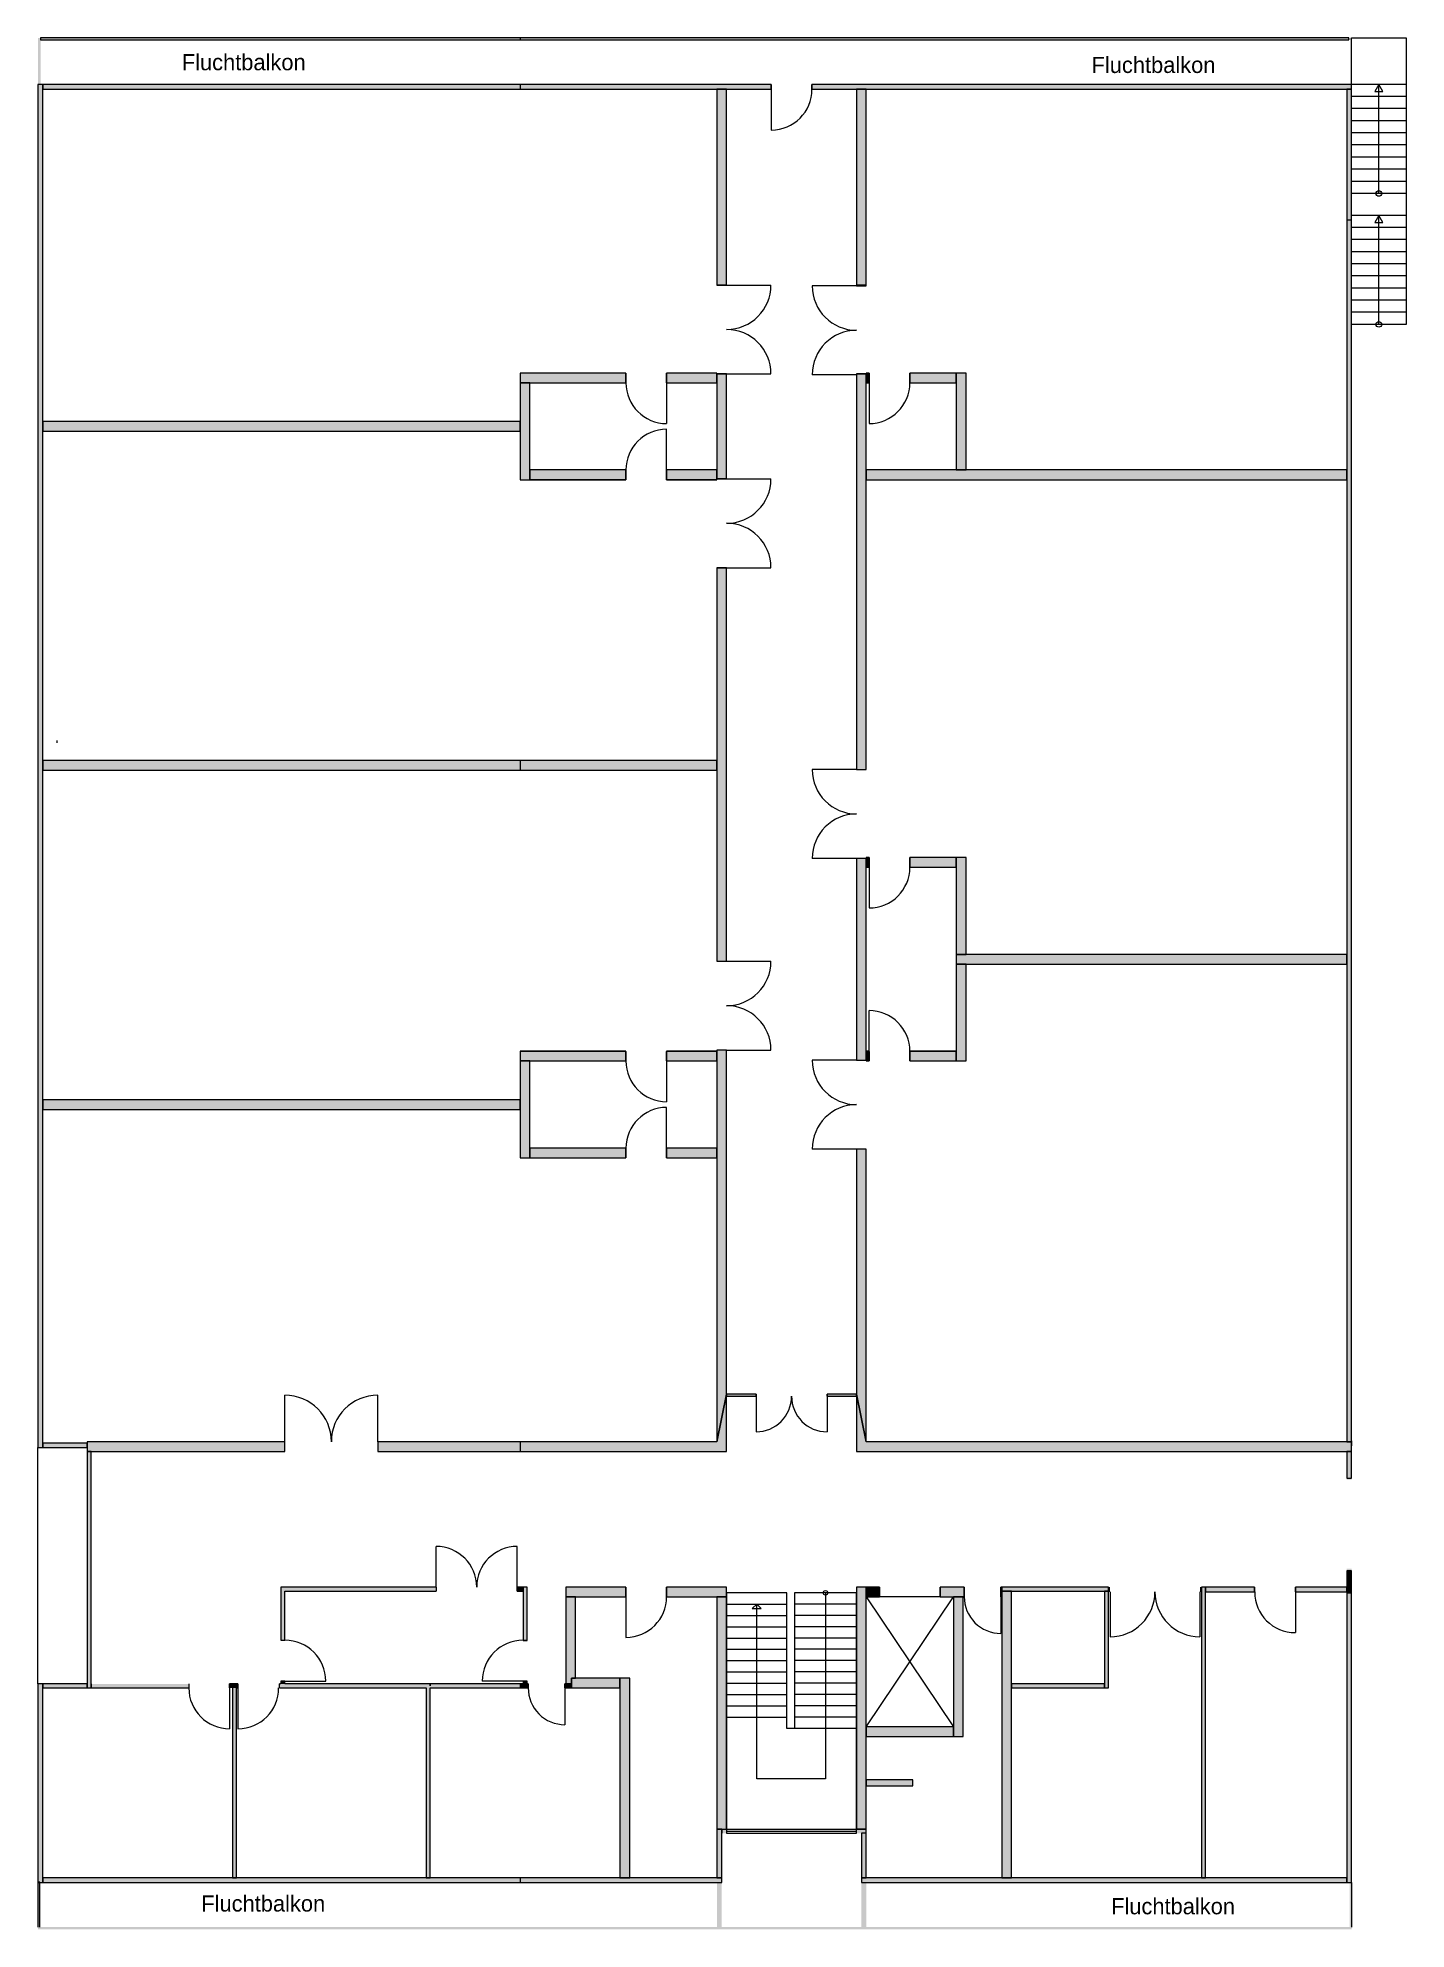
# Model space of a CAD drawing. Header units: metres. Extents: x -35503.5 to -35469.9, y 62080.2 to 62126.6.
import ezdxf

# ---------------------------------------------------------------- set-up
doc = ezdxf.new("R2010")
doc.units = ezdxf.units.M
for name, pattern in [('AUSGEZOGEN', [0]), ('Standardmuster', [0]), ('Volllinie', [0])]:
    doc.linetypes.add(name, pattern=pattern)
doc.layers.add('Grundebene', color=7, linetype='Continuous')
doc.styles.add('ARIAL', font='arial.ttf', dxfattribs={"height": 0.2})

msp = doc.modelspace()

# ---------------------------------------------------------------- texts
at = {"layer": 'Grundebene', "color": 18, "lineweight": 18, "true_color": 0x000000, "style": 'ARIAL', "width": 0.968563}
for p in [(-35499.953, 62125.818), (-35477.641, 62125.751), (-35499.474, 62080.658), (-35477.162, 62080.591)]:
    msp.add_text('Fluchtbalkon', height=0.39605, dxfattribs=at).set_placement(p)

# ---------------------------------------------------------------- blocks, each defined once
blk = doc.blocks.new('COMPLEXOBJECT_3-341B')
at = {"layer": 'Grundebene', "color": 18, "linetype": 'AUSGEZOGEN', "lineweight": 13, "true_color": 0x000000}
for points in [[(54210.957615, 158263.75), (54210.957615, 153413.75), (54450.957615, 153413.75), (54450.957615, 158263.75), (54210.957615, 158263.75)], [(54450.957615, 141413.75), (54450.957615, 151213.75), (54210.957615, 151213.75), (54210.957615, 141413.75), (54450.957615, 141413.75)], [(54450.957615, 134213.75), (54450.957615, 139213.75), (54210.957615, 139213.75), (54210.957615, 134213.75), (54450.957615, 134213.75)], [(54450.957615, 124763.75), (54450.957615, 132013.75), (54210.957615, 132013.75), (54210.957615, 125938.75), (54450.957615, 124763.75)]]:
    blk.add_lwpolyline(points, dxfattribs=at)
blk = doc.blocks.new('COMPLEXOBJECT_4-3421')
at = {"layer": 'Grundebene', "color": 18, "linetype": 'AUSGEZOGEN', "lineweight": 13, "true_color": 0x000000}
for points in [[(50750.957615, 158263.75), (50750.957615, 153413.75), (50990.957615, 153413.75), (50990.957615, 158263.75), (50750.957615, 158263.75)], [(50750.957615, 148613.75), (50990.957615, 148613.75), (50990.957615, 151213.75), (50750.957615, 151213.75), (50750.957615, 148613.75)], [(50750.957615, 146413.75), (50750.957615, 136663.75), (50990.957615, 136663.75), (50990.957615, 146413.75), (50750.957615, 146413.75)], [(50750.957615, 134463.75), (50750.957615, 124763.75), (50990.957615, 125938.75), (50990.957615, 134463.75), (50750.957615, 134463.75)]]:
    blk.add_lwpolyline(points, dxfattribs=at)
blk = doc.blocks.new('COMPLEXOBJECT_24-34AC')
at = {"layer": 'Grundebene', "color": 18, "linetype": 'AUSGEZOGEN', "lineweight": 13, "true_color": 0x000000}
for p, q in [((48495.957615, 134433.75), (45880.957615, 134433.75)), ((45880.957615, 134433.75), (45880.957615, 134193.75))]:
    blk.add_line(p, q, dxfattribs=at)
for points in [[(45880.957615, 134193.75), (48495.957615, 134193.75), (48495.957615, 134433.75)], [(50750.957615, 134433.75), (49505.957615, 134433.75), (49505.957615, 134193.75), (50750.957615, 134193.75), (50750.957615, 134433.75)]]:
    blk.add_lwpolyline(points, dxfattribs=at)
blk = doc.blocks.new('COMPLEXOBJECT_25-34B2')
at = {"layer": 'Grundebene', "color": 18, "linetype": 'AUSGEZOGEN', "lineweight": 13, "true_color": 0x000000}
for p, q in [((48495.957615, 151233.75), (45880.957615, 151233.75)), ((45880.957615, 151233.75), (45880.957615, 150993.75))]:
    blk.add_line(p, q, dxfattribs=at)
for points in [[(45880.957615, 150993.75), (48495.957615, 150993.75), (48495.957615, 151233.75)], [(50750.957615, 151233.75), (49505.957615, 151233.75), (49505.957615, 150993.75), (50750.957615, 150993.75), (50750.957615, 151233.75)]]:
    blk.add_lwpolyline(points, dxfattribs=at)
blk = doc.blocks.new('COMPLEXOBJECT_38-34E9')
at = {"layer": 'Grundebene', "color": 18, "linetype": 'AUSGEZOGEN', "lineweight": 13, "true_color": 0x000000}
for points in [[(46120.957615, 148593.75), (48495.957615, 148593.75), (48495.957615, 148833.75), (46120.957615, 148833.75), (46120.957615, 148593.75)], [(50750.957615, 148593.75), (50750.957615, 148833.75), (49505.957615, 148833.75), (49505.957615, 148593.75), (50750.957615, 148593.75)]]:
    blk.add_lwpolyline(points, dxfattribs=at)
blk = doc.blocks.new('COMPLEXOBJECT_39-34ED')
at = {"layer": 'Grundebene', "color": 18, "linetype": 'AUSGEZOGEN', "lineweight": 13, "true_color": 0x000000}
for points in [[(46120.957615, 131793.75), (48495.957615, 131793.75), (48495.957615, 132033.75), (46120.957615, 132033.75), (46120.957615, 131793.75)], [(50750.957615, 132033.75), (49505.957615, 132033.75), (49505.957615, 131793.75), (50750.957615, 131793.75), (50750.957615, 132033.75)]]:
    blk.add_lwpolyline(points, dxfattribs=at)
blk = doc.blocks.new('COMPLEXOBJECT_49-3544')
at = {"layer": 'Grundebene', "color": 18, "linetype": 'AUSGEZOGEN', "lineweight": 13, "true_color": 0x000000}
for points in [[(47010.957615, 120923.75), (48495.957615, 120923.75), (48495.957615, 121163.75), (47010.957615, 121163.75), (47010.957615, 120923.75)], [(50990.957615, 120923.75), (50990.957615, 121163.75), (49505.957615, 121163.75), (49505.957615, 120923.75), (50990.957615, 120923.75)]]:
    blk.add_lwpolyline(points, dxfattribs=at)
blk = doc.blocks.new('COMPLEXOBJECT_52-355A')
at = {"layer": 'Grundebene', "color": 18, "linetype": 'AUSGEZOGEN', "lineweight": 13, "true_color": 0x000000}
for points in [[(54450.957615, 151233.75), (54450.957615, 150993.75), (54520.957615, 150993.75), (54520.957615, 151233.75), (54450.957615, 151233.75)], [(56680.957615, 151233.75), (55530.957615, 151233.75), (55530.957615, 150993.75), (56680.957615, 150993.75), (56680.957615, 151233.75)]]:
    blk.add_lwpolyline(points, dxfattribs=at)
blk = doc.blocks.new('COMPLEXOBJECT_53-355E')
at = {"layer": 'Grundebene', "color": 18, "linetype": 'AUSGEZOGEN', "lineweight": 13, "true_color": 0x000000}
for points in [[(54450.957615, 139233.75), (54450.957615, 138993.75), (54520.957615, 138993.75), (54520.957615, 139233.75), (54450.957615, 139233.75)], [(56680.957615, 139233.75), (55530.957615, 139233.75), (55530.957615, 138993.75), (56680.957615, 138993.75), (56680.957615, 139233.75)]]:
    blk.add_lwpolyline(points, dxfattribs=at)
blk = doc.blocks.new('COMPLEXOBJECT_54-3562')
at = {"layer": 'Grundebene', "color": 18, "linetype": 'AUSGEZOGEN', "lineweight": 13, "true_color": 0x000000}
for points in [[(54450.957615, 134193.75), (54520.957615, 134193.75), (54520.957615, 134433.75), (54450.957615, 134433.75), (54450.957615, 134193.75)], [(55530.957615, 134193.75), (56680.957615, 134193.75), (56680.957615, 134433.75), (55530.957615, 134433.75), (55530.957615, 134193.75)]]:
    blk.add_lwpolyline(points, dxfattribs=at)
blk = doc.blocks.new('COMPLEXOBJECT_63-3596')
at = {"layer": 'Grundebene', "color": 18, "linetype": 'AUSGEZOGEN', "lineweight": 13, "true_color": 0x000000}
for points in [[(54450.957615, 120923.75), (54780.957615, 120923.75), (54780.957615, 121163.75), (54450.957615, 121163.75), (54450.957615, 120923.75)], [(56280.957615, 120923.75), (56875.957615, 120923.75), (56875.957615, 121163.75), (56280.957615, 121163.75), (56280.957615, 120923.75)], [(57785.957615, 121163.75), (57785.957615, 120923.75), (57810.957615, 120923.75), (57810.957615, 121163.75), (57785.957615, 121163.75)]]:
    blk.add_lwpolyline(points, dxfattribs=at)
blk = doc.blocks.new('COMPLEXOBJECT_67-35A8')
at = {"layer": 'Grundebene', "color": 18, "linetype": 'AUSGEZOGEN', "lineweight": 13, "true_color": 0x000000}
for points in [[(46050.957615, 119843.79677), (46050.957615, 121163.75), (45950.957615, 121163.75), (45950.957615, 119843.79677), (46050.957615, 119843.79677)], [(46050.957615, 118763.79303), (46050.957615, 118833.79677), (45950.957615, 118833.79677), (45950.957615, 118763.79677), (46050.957615, 118763.79303)]]:
    blk.add_lwpolyline(points, dxfattribs=at)
blk = doc.blocks.new('COMPLEXOBJECT_73-35D0')
at = {"layer": 'Grundebene', "color": 18, "linetype": 'AUSGEZOGEN', "lineweight": 13, "true_color": 0x000000}
for points in [[(66470.957615, 123863.75), (66470.957615, 124523.75), (66350.957615, 124523.75), (66350.957615, 123863.75), (66470.957615, 123863.75)], [(66470.957615, 121023.75), (66470.957615, 121563.75), (66350.957615, 121563.75), (66350.957615, 121023.75), (66470.957615, 121023.75)]]:
    blk.add_lwpolyline(points, dxfattribs=at)
blk = doc.blocks.new('COMPLEXOBJECT_88-3621')
at = {"layer": 'Grundebene', "color": 18, "linetype": 'AUSGEZOGEN', "lineweight": 13, "true_color": 0x000000}
for points in [[(50990.957615, 125888.75), (51720.957615, 125888.75), (51720.957615, 125938.75), (50990.957615, 125938.75), (50990.957615, 125888.75)], [(54210.957615, 125938.75), (53480.957615, 125938.75), (53480.957615, 125888.75), (54210.957615, 125888.75), (54210.957615, 125938.75)]]:
    blk.add_lwpolyline(points, dxfattribs=at)
blk = doc.blocks.new('door-4D1B')
at = {"layer": 'Grundebene', "color": 18, "linetype": 'Standardmuster', "lineweight": 13, "true_color": 0x000000}
blk.add_line((38680.957615, 118663.88281), (38680.957615, 117653.88281), dxfattribs=at)
blk.add_arc((38680.957615, 118663.88281), 1010, 180, 270, dxfattribs=at)
blk = doc.blocks.new('door-4D23')
at = {"layer": 'Grundebene', "color": 18, "linetype": 'Standardmuster', "lineweight": 13, "true_color": 0x000000}
blk.add_line((49505.957615, 134193.75), (49505.957615, 133183.75), dxfattribs=at)
blk.add_arc((49505.957615, 134193.75), 1010, 180, 270, dxfattribs=at)
blk = doc.blocks.new('door-4D2B')
at = {"layer": 'Grundebene', "color": 18, "linetype": 'Standardmuster', "lineweight": 13, "true_color": 0x000000}
blk.add_line((49505.957615, 150993.75), (49505.957615, 149983.75), dxfattribs=at)
blk.add_arc((49505.957615, 150993.75), 1010, 180, 270, dxfattribs=at)
blk = doc.blocks.new('door-4D33')
at = {"layer": 'Grundebene', "color": 18, "linetype": 'Standardmuster', "lineweight": 13, "true_color": 0x000000}
blk.add_line((65080.957615, 121043.75), (65080.957615, 120033.75), dxfattribs=at)
blk.add_arc((65080.957615, 121043.75), 1010, 180, 270, dxfattribs=at)
blk = doc.blocks.new('door-4D3B')
at = {"layer": 'Grundebene', "color": 18, "linetype": 'Standardmuster', "lineweight": 13, "true_color": 0x000000}
blk.add_line((46986, 118664), (46986, 117754), dxfattribs=at)
blk.add_arc((46986, 118664), 910, 179.9979, 269.9979, dxfattribs=at)
blk = doc.blocks.new('door-4D43')
at = {"layer": 'Grundebene', "color": 18, "linetype": 'Standardmuster', "lineweight": 13, "true_color": 0x000000}
blk.add_line((57786, 120924), (57786, 120014), dxfattribs=at)
blk.add_arc((57786, 120924), 910, 179.9979, 269.9979, dxfattribs=at)
blk = doc.blocks.new('door-4D4D')
at = {"layer": 'Grundebene', "color": 18, "linetype": 'Standardmuster', "lineweight": 13, "true_color": 0x000000}
blk.add_line((54520.957615, 150993.75), (54520.957615, 149983.75), dxfattribs=at)
blk.add_arc((54520.957615, 150993.75), 1010, 270, 0, dxfattribs=at)
blk = doc.blocks.new('door-4D55')
at = {"layer": 'Grundebene', "color": 18, "linetype": 'Standardmuster', "lineweight": 13, "true_color": 0x000000}
blk.add_line((54520.957615, 138993.75), (54520.957615, 137983.75), dxfattribs=at)
blk.add_arc((54520.957615, 138993.75), 1010, 270, 0, dxfattribs=at)
blk = doc.blocks.new('door-4D5D')
at = {"layer": 'Grundebene', "color": 18, "linetype": 'Standardmuster', "lineweight": 13, "true_color": 0x000000}
blk.add_line((48495.957615, 120923.75), (48495.957615, 119913.75), dxfattribs=at)
blk.add_arc((48495.957615, 120923.75), 1010, 270, 0, dxfattribs=at)
blk = doc.blocks.new('door-4D65')
at = {"layer": 'Grundebene', "color": 18, "linetype": 'Standardmuster', "lineweight": 13, "true_color": 0x000000}
blk.add_line((38886.151825, 118663.88281), (38886.151825, 117653.88281), dxfattribs=at)
blk.add_arc((38886.151825, 118663.88281), 1010, 270, 0, dxfattribs=at)
blk = doc.blocks.new('door-4D76')
at = {"layer": 'Grundebene', "color": 18, "linetype": 'Standardmuster', "lineweight": 13, "true_color": 0x000000}
for p, q in [((43795.957615, 121163.75), (43795.957615, 122168.75)), ((45805.957615, 121163.75), (45805.957615, 122168.75))]:
    blk.add_line(p, q, dxfattribs=at)
for centre, start, end in [((43795.957615, 121163.75), 0, 90), ((45805.957615, 121163.75), 90, 180)]:
    blk.add_arc(centre, 1005, start, end, dxfattribs=at)
blk = doc.blocks.new('door-4D82')
at = {"layer": 'Grundebene', "color": 18, "linetype": 'Standardmuster', "lineweight": 13, "true_color": 0x000000}
for p, q in [((51720.957615, 125888.75), (51720.957615, 125008.75)), ((53480.957615, 125888.75), (53480.957615, 125008.75))]:
    blk.add_line(p, q, dxfattribs=at)
for centre, start, end in [((51720.957615, 125888.75), 270, 0), ((53480.957615, 125888.75), 180, 270)]:
    blk.add_arc(centre, 880, start, end, dxfattribs=at)
blk = doc.blocks.new('door-4D96')
at = {"layer": 'Grundebene', "color": 18, "linetype": 'Standardmuster', "lineweight": 13, "true_color": 0x000000}
for p, q in [((60488.16523, 121043.75), (60488.16523, 119930.957615)), ((62713.75, 121043.75), (62713.75, 119930.957615))]:
    blk.add_line(p, q, dxfattribs=at)
for centre, start, end in [((60488.16523, 121043.75), 270, 0), ((62713.75, 121043.75), 180, 270)]:
    blk.add_arc(centre, 1112.792385, start, end, dxfattribs=at)
blk = doc.blocks.new('door-4DA2')
at = {"layer": 'Grundebene', "color": 18, "linetype": 'Standardmuster', "lineweight": 13, "true_color": 0x000000}
for p, q in [((50990.957615, 136663.75), (52090.957615, 136663.75)), ((50990.957615, 134463.75), (52090.957615, 134463.75))]:
    blk.add_line(p, q, dxfattribs=at)
for centre, start, end in [((50990.957615, 136663.75), 270, 360), ((50990.957615, 134463.75), 360, 90)]:
    blk.add_arc(centre, 1100, start, end, dxfattribs=at)
blk = doc.blocks.new('door-4DAC')
at = {"layer": 'Grundebene', "color": 18, "linetype": 'Standardmuster', "lineweight": 13, "true_color": 0x000000}
for p, q in [((50990.957615, 148613.75), (52090.957615, 148613.75)), ((50990.957615, 146413.75), (52090.957615, 146413.75))]:
    blk.add_line(p, q, dxfattribs=at)
for centre, start, end in [((50990.957615, 148613.75), 270, 360), ((50990.957615, 146413.75), 360, 90)]:
    blk.add_arc(centre, 1100, start, end, dxfattribs=at)
blk = doc.blocks.new('door-4DB6')
at = {"layer": 'Grundebene', "color": 18, "linetype": 'Standardmuster', "lineweight": 13, "true_color": 0x000000}
for p, q in [((50990.957615, 153413.75), (52090.957615, 153413.75)), ((50990.957615, 151213.75), (52090.957615, 151213.75))]:
    blk.add_line(p, q, dxfattribs=at)
for centre, start, end in [((50990.957615, 153413.75), 270, 360), ((50990.957615, 151213.75), 360, 90)]:
    blk.add_arc(centre, 1100, start, end, dxfattribs=at)
blk = doc.blocks.new('door-4DC0')
at = {"layer": 'Grundebene', "color": 18, "linetype": 'Standardmuster', "lineweight": 13, "true_color": 0x000000}
for p, q in [((54210.957615, 153394.042385), (53110.957615, 153394.042385)), ((54210.957615, 151194.042385), (53110.957615, 151194.042385))]:
    blk.add_line(p, q, dxfattribs=at)
for centre, start, end in [((54210.957615, 153394.042385), 180, 270), ((54210.957615, 151194.042385), 90, 180)]:
    blk.add_arc(centre, 1100, start, end, dxfattribs=at)
blk = doc.blocks.new('door-4DCA')
at = {"layer": 'Grundebene', "color": 18, "linetype": 'Standardmuster', "lineweight": 13, "true_color": 0x000000}
for p, q in [((54210.957615, 141413.75), (53110.957615, 141413.75)), ((54210.957615, 139213.75), (53110.957615, 139213.75))]:
    blk.add_line(p, q, dxfattribs=at)
for centre, start, end in [((54210.957615, 141413.75), 180, 270), ((54210.957615, 139213.75), 90, 180)]:
    blk.add_arc(centre, 1100, start, end, dxfattribs=at)
blk = doc.blocks.new('door-4DD4')
at = {"layer": 'Grundebene', "color": 18, "linetype": 'Standardmuster', "lineweight": 13, "true_color": 0x000000}
for p, q in [((54210.957615, 134213.75), (53110.957615, 134213.75)), ((54210.957615, 132013.75), (53110.957615, 132013.75))]:
    blk.add_line(p, q, dxfattribs=at)
for centre, start, end in [((54210.957615, 134213.75), 180, 270), ((54210.957615, 132013.75), 90, 180)]:
    blk.add_arc(centre, 1100, start, end, dxfattribs=at)
blk = doc.blocks.new('door-4DEA')
at = {"layer": 'Grundebene', "color": 18, "linetype": 'Standardmuster', "lineweight": 13, "true_color": 0x000000}
blk.add_line((40050.957615, 118833.88281), (41060.957615, 118833.88281), dxfattribs=at)
blk.add_arc((40050.957615, 118833.88281), 1010, 0, 90, dxfattribs=at)
blk = doc.blocks.new('door-4DF4')
at = {"layer": 'Grundebene', "color": 18, "linetype": 'Standardmuster', "lineweight": 13, "true_color": 0x000000}
blk.add_line((45950.957615, 118833.79677), (44940.957615, 118833.79677), dxfattribs=at)
blk.add_arc((45950.957615, 118833.79677), 1010, 90, 180, dxfattribs=at)
blk = doc.blocks.new('door-4DFE')
at = {"layer": 'Grundebene', "color": 18, "linetype": 'Standardmuster', "lineweight": 13, "true_color": 0x000000}
for p, q in [((40050.957615, 124763.75), (40050.957615, 125913.75)), ((42350.957615, 124763.75), (42350.957615, 125913.75))]:
    blk.add_line(p, q, dxfattribs=at)
for centre, start, end in [((40050.957615, 124763.75), 0, 90), ((42350.957615, 124763.75), 90, 180)]:
    blk.add_arc(centre, 1150, start, end, dxfattribs=at)
blk = doc.blocks.new('door-4E0A')
at = {"layer": 'Grundebene', "color": 18, "linetype": 'Standardmuster', "lineweight": 13, "true_color": 0x000000}
blk.add_line((49505.957615, 132033.75), (49505.957615, 133043.75), dxfattribs=at)
blk.add_arc((49505.957615, 132033.75), 1010, 90, 180, dxfattribs=at)
blk = doc.blocks.new('door-4E14')
at = {"layer": 'Grundebene', "color": 18, "linetype": 'Standardmuster', "lineweight": 13, "true_color": 0x000000}
blk.add_line((49505.957615, 148833.75), (49505.957615, 149843.75), dxfattribs=at)
blk.add_arc((49505.957615, 148833.75), 1010, 90, 180, dxfattribs=at)
blk = doc.blocks.new('door-4E1E')
at = {"layer": 'Grundebene', "color": 18, "linetype": 'Standardmuster', "lineweight": 13, "true_color": 0x000000}
blk.add_line((52095.957615, 158263.75), (52095.957615, 157253.75), dxfattribs=at)
blk.add_arc((52095.957615, 158263.75), 1010, 270, 0, dxfattribs=at)
blk = doc.blocks.new('door-4E28')
at = {"layer": 'Grundebene', "color": 18, "linetype": 'Standardmuster', "lineweight": 13, "true_color": 0x000000}
blk.add_line((54520.957615, 134433.75), (54520.957615, 135443.75), dxfattribs=at)
blk.add_arc((54520.957615, 134433.75), 1010, 0, 90, dxfattribs=at)
blk = doc.blocks.new('win-54C6')
at = {"layer": 'Grundebene', "color": 18, "linetype": 'Standardmuster', "lineweight": 13, "true_color": 0x000000}
for p, q in [((50991, 115164), (50991, 115064)), ((50991, 115164), (54210, 115164)), ((50991, 115114), (54210, 115114)), ((50991, 115064), (54210, 115064)), ((54210, 115064), (54210, 115164))]:
    blk.add_line(p, q, dxfattribs=at)

# ---------------------------------------------------------------- hatches: boundary and pattern name
at = {"layer": 'Grundebene', "true_color": 0x000000, "transparency": 33554687}
for points in [[(-35503.483, 62125.47), (-35503.483, 62126.613), (-35503.414, 62126.613), (-35503.414, 62125.47)], [(-35503.414, 62126.613), (-35471.334, 62126.613), (-35471.334, 62126.564), (-35503.414, 62126.564)], [(-35491.651, 62126.564), (-35491.651, 62126.613), (-35471.265, 62126.613), (-35471.265, 62126.564)], [(-35503.364, 62125.47), (-35503.364, 62092.043), (-35503.483, 62092.043), (-35503.483, 62125.47)], [(-35503.364, 62125.47), (-35485.498, 62125.47), (-35485.498, 62125.351), (-35503.364, 62125.351)], [(-35491.651, 62125.351), (-35491.651, 62125.47), (-35485.498, 62125.47), (-35485.498, 62125.351)], [(-35484.498, 62125.47), (-35471.265, 62125.47), (-35471.265, 62125.351), (-35484.498, 62125.351)], [(-35484.498, 62125.47), (-35471.265, 62125.47), (-35471.265, 62125.351), (-35484.498, 62125.351)], [(-35486.829, 62120.549), (-35486.829, 62125.351), (-35486.592, 62125.351), (-35486.592, 62120.549)], [(-35486.829, 62120.549), (-35486.829, 62125.351), (-35486.592, 62125.351), (-35486.592, 62120.549)], [(-35471.265, 62125.351), (-35471.265, 62092.182), (-35471.383, 62092.182), (-35471.383, 62125.351)], [(-35471.265, 62125.351), (-35471.265, 62092.182), (-35471.383, 62092.182), (-35471.383, 62125.351)], [(-35491.651, 62118.39), (-35489.062, 62118.39), (-35489.062, 62118.153), (-35491.651, 62118.153)], [(-35491.651, 62118.39), (-35489.062, 62118.39), (-35489.062, 62118.153), (-35491.651, 62118.153)], [(-35491.651, 62115.776), (-35491.651, 62118.153), (-35491.414, 62118.153), (-35491.414, 62115.776)], [(-35491.651, 62115.776), (-35491.651, 62118.153), (-35491.414, 62118.153), (-35491.414, 62115.776)], [(-35488.062, 62118.39), (-35486.829, 62118.39), (-35486.829, 62118.153), (-35488.062, 62118.153)], [(-35488.062, 62118.39), (-35486.829, 62118.39), (-35486.829, 62118.153), (-35488.062, 62118.153)], [(-35486.592, 62115.796), (-35486.829, 62115.796), (-35486.829, 62118.371), (-35486.592, 62118.371)], [(-35486.592, 62115.796), (-35486.829, 62115.796), (-35486.829, 62118.371), (-35486.592, 62118.371)], [(-35483.166, 62118.371), (-35483.166, 62108.667), (-35483.403, 62108.667), (-35483.403, 62118.371)], [(-35483.166, 62118.371), (-35483.166, 62108.667), (-35483.403, 62108.667), (-35483.403, 62118.371)], [(-35483.166, 62118.153), (-35483.166, 62118.39), (-35483.097, 62118.39), (-35483.097, 62118.153)], [(-35483.166, 62118.153), (-35483.166, 62118.39), (-35483.097, 62118.39), (-35483.097, 62118.153)], [(-35482.097, 62118.39), (-35480.958, 62118.39), (-35480.958, 62118.153), (-35482.097, 62118.153)], [(-35482.097, 62118.39), (-35480.958, 62118.39), (-35480.958, 62118.153), (-35482.097, 62118.153)], [(-35480.72, 62118.39), (-35480.72, 62116.014), (-35480.958, 62116.014), (-35480.958, 62118.39)], [(-35480.72, 62118.39), (-35480.72, 62116.014), (-35480.958, 62116.014), (-35480.958, 62118.39)], [(-35491.651, 62116.965), (-35503.364, 62116.965), (-35503.364, 62117.202), (-35491.651, 62117.202)], [(-35489.062, 62115.776), (-35491.414, 62115.776), (-35491.414, 62116.014), (-35489.062, 62116.014)], [(-35489.062, 62115.776), (-35491.414, 62115.776), (-35491.414, 62116.014), (-35489.062, 62116.014)], [(-35486.829, 62116.014), (-35486.829, 62115.776), (-35488.062, 62115.776), (-35488.062, 62116.014)], [(-35486.829, 62116.014), (-35486.829, 62115.776), (-35488.062, 62115.776), (-35488.062, 62116.014)], [(-35483.166, 62116.014), (-35471.383, 62116.014), (-35471.383, 62115.776), (-35483.166, 62115.776)], [(-35483.166, 62116.014), (-35471.383, 62116.014), (-35471.383, 62115.776), (-35483.166, 62115.776)], [(-35486.829, 62103.964), (-35486.829, 62113.618), (-35486.592, 62113.618), (-35486.592, 62103.964)], [(-35486.829, 62103.964), (-35486.829, 62113.618), (-35486.592, 62113.618), (-35486.592, 62103.964)], [(-35486.829, 62108.648), (-35503.364, 62108.648), (-35503.364, 62108.885), (-35486.829, 62108.885)], [(-35491.651, 62108.648), (-35491.651, 62108.885), (-35486.829, 62108.885), (-35486.829, 62108.648)], [(-35483.166, 62106.489), (-35483.166, 62101.538), (-35483.403, 62101.538), (-35483.403, 62106.489)], [(-35483.166, 62106.489), (-35483.166, 62101.538), (-35483.403, 62101.538), (-35483.403, 62106.489)], [(-35483.166, 62106.271), (-35483.166, 62106.509), (-35483.097, 62106.509), (-35483.097, 62106.271)], [(-35483.166, 62106.271), (-35483.166, 62106.509), (-35483.097, 62106.509), (-35483.097, 62106.271)], [(-35482.097, 62106.509), (-35480.958, 62106.509), (-35480.958, 62106.271), (-35482.097, 62106.271)], [(-35482.097, 62106.509), (-35480.958, 62106.509), (-35480.958, 62106.271), (-35482.097, 62106.271)], [(-35480.72, 62106.509), (-35480.72, 62104.133), (-35480.958, 62104.133), (-35480.958, 62106.509)], [(-35480.72, 62106.509), (-35480.72, 62104.133), (-35480.958, 62104.133), (-35480.958, 62106.509)], [(-35480.958, 62104.133), (-35471.383, 62104.133), (-35471.383, 62103.895), (-35480.958, 62103.895)], [(-35480.958, 62104.133), (-35471.383, 62104.133), (-35471.383, 62103.895), (-35480.958, 62103.895)], [(-35480.958, 62101.519), (-35480.958, 62103.895), (-35480.72, 62103.895), (-35480.72, 62101.519)], [(-35480.958, 62101.519), (-35480.958, 62103.895), (-35480.72, 62103.895), (-35480.72, 62101.519)], [(-35491.651, 62101.756), (-35489.062, 62101.756), (-35489.062, 62101.519), (-35491.651, 62101.519)], [(-35491.651, 62101.756), (-35489.062, 62101.756), (-35489.062, 62101.519), (-35491.651, 62101.519)], [(-35491.651, 62099.142), (-35491.651, 62101.519), (-35491.414, 62101.519), (-35491.414, 62099.142)], [(-35491.651, 62099.142), (-35491.651, 62101.519), (-35491.414, 62101.519), (-35491.414, 62099.142)], [(-35488.062, 62101.756), (-35486.829, 62101.756), (-35486.829, 62101.519), (-35488.062, 62101.519)], [(-35488.062, 62101.756), (-35486.829, 62101.756), (-35486.829, 62101.519), (-35488.062, 62101.519)], [(-35486.829, 62092.182), (-35486.829, 62101.786), (-35486.592, 62101.786), (-35486.592, 62093.345)], [(-35486.829, 62092.182), (-35486.829, 62101.786), (-35486.592, 62101.786), (-35486.592, 62093.345)], [(-35483.097, 62101.519), (-35483.166, 62101.519), (-35483.166, 62101.756), (-35483.097, 62101.756)], [(-35483.097, 62101.519), (-35483.166, 62101.519), (-35483.166, 62101.756), (-35483.097, 62101.756)], [(-35480.958, 62101.519), (-35482.097, 62101.519), (-35482.097, 62101.756), (-35480.958, 62101.756)], [(-35480.958, 62101.519), (-35482.097, 62101.519), (-35482.097, 62101.756), (-35480.958, 62101.756)], [(-35491.651, 62100.331), (-35503.364, 62100.331), (-35503.364, 62100.568), (-35491.651, 62100.568)], [(-35489.062, 62099.142), (-35491.414, 62099.142), (-35491.414, 62099.38), (-35489.062, 62099.38)], [(-35489.062, 62099.142), (-35491.414, 62099.142), (-35491.414, 62099.38), (-35489.062, 62099.38)], [(-35488.062, 62099.38), (-35486.829, 62099.38), (-35486.829, 62099.142), (-35488.062, 62099.142)], [(-35488.062, 62099.38), (-35486.829, 62099.38), (-35486.829, 62099.142), (-35488.062, 62099.142)], [(-35483.166, 62099.36), (-35483.166, 62092.182), (-35483.403, 62093.345), (-35483.403, 62099.36)], [(-35483.166, 62099.36), (-35483.166, 62092.182), (-35483.403, 62093.345), (-35483.403, 62099.36)], [(-35486.592, 62091.944), (-35495.146, 62091.944), (-35495.146, 62092.182), (-35486.829, 62092.182), (-35486.592, 62093.345)], [(-35491.651, 62091.944), (-35491.651, 62092.182), (-35486.829, 62092.182), (-35486.592, 62093.345), (-35486.592, 62091.944)], [(-35485.869, 62093.296), (-35486.592, 62093.296), (-35486.592, 62093.345), (-35485.869, 62093.345)], [(-35485.869, 62093.296), (-35486.592, 62093.296), (-35486.592, 62093.345), (-35485.869, 62093.345)], [(-35484.126, 62093.345), (-35483.403, 62093.345), (-35483.403, 62093.296), (-35484.126, 62093.296)], [(-35484.126, 62093.345), (-35483.403, 62093.345), (-35483.403, 62093.296), (-35484.126, 62093.296)], [(-35471.265, 62091.944), (-35483.403, 62091.944), (-35483.403, 62093.345), (-35483.166, 62092.182), (-35471.265, 62092.182)], [(-35471.265, 62091.944), (-35483.403, 62091.944), (-35483.403, 62093.345), (-35483.166, 62092.182), (-35471.265, 62092.182)], [(-35502.275, 62092.043), (-35503.364, 62092.043), (-35503.364, 62092.142), (-35502.275, 62092.142)], [(-35497.424, 62091.944), (-35502.275, 62091.944), (-35502.275, 62092.182), (-35497.424, 62092.182)], [(-35502.176, 62091.944), (-35502.176, 62086.142), (-35502.275, 62086.142), (-35502.275, 62091.944)], [(-35471.265, 62091.944), (-35471.265, 62091.291), (-35471.383, 62091.291), (-35471.383, 62091.944)], [(-35471.265, 62091.944), (-35471.265, 62091.249), (-35471.383, 62091.249), (-35471.383, 62091.944)], [(-35471.265, 62089.07), (-35471.265, 62088.479), (-35471.383, 62088.479), (-35471.383, 62089.07)], [(-35471.265, 62089.013), (-35471.265, 62088.479), (-35471.383, 62088.479), (-35471.383, 62089.013)], [(-35497.523, 62088.617), (-35493.716, 62088.617), (-35493.716, 62088.518), (-35497.523, 62088.518)], [(-35497.523, 62087.311), (-35497.523, 62088.518), (-35497.424, 62088.518), (-35497.424, 62087.311)], [(-35491.725, 62088.518), (-35491.725, 62088.617), (-35491.582, 62088.617), (-35491.582, 62088.518)], [(-35491.651, 62088.617), (-35491.582, 62088.617), (-35491.582, 62088.518), (-35491.651, 62088.518)], [(-35491.483, 62088.617), (-35491.483, 62087.31), (-35491.582, 62087.31), (-35491.582, 62088.617)], [(-35491.483, 62088.617), (-35491.483, 62087.31), (-35491.582, 62087.31), (-35491.582, 62088.617)], [(-35489.062, 62088.38), (-35490.532, 62088.38), (-35490.532, 62088.617), (-35489.062, 62088.617)], [(-35489.062, 62088.38), (-35490.532, 62088.38), (-35490.532, 62088.617), (-35489.062, 62088.617)], [(-35490.295, 62088.38), (-35490.295, 62086.38), (-35490.394, 62086.38), (-35490.394, 62086.241), (-35490.532, 62086.241), (-35490.532, 62088.38)], [(-35490.295, 62088.38), (-35490.295, 62086.38), (-35490.394, 62086.38), (-35490.394, 62086.241), (-35490.532, 62086.241), (-35490.532, 62088.38)], [(-35486.592, 62088.617), (-35486.592, 62088.38), (-35488.062, 62088.38), (-35488.062, 62088.617)], [(-35486.592, 62088.617), (-35486.592, 62088.38), (-35488.062, 62088.38), (-35488.062, 62088.617)], [(-35486.829, 62082.677), (-35486.829, 62088.38), (-35486.592, 62088.38), (-35486.592, 62082.677)], [(-35486.829, 62082.677), (-35486.829, 62088.38), (-35486.592, 62088.38), (-35486.592, 62082.677)], [(-35483.403, 62082.677), (-35483.403, 62088.617), (-35483.166, 62088.617), (-35483.166, 62082.677)], [(-35483.403, 62082.677), (-35483.403, 62088.617), (-35483.166, 62088.617), (-35483.166, 62082.677)], [(-35482.839, 62088.38), (-35483.166, 62088.38), (-35483.166, 62088.617), (-35482.839, 62088.617)], [(-35482.839, 62088.38), (-35483.166, 62088.38), (-35483.166, 62088.617), (-35482.839, 62088.617)], [(-35480.765, 62088.38), (-35481.354, 62088.38), (-35481.354, 62088.617), (-35480.765, 62088.617)], [(-35480.765, 62088.38), (-35481.354, 62088.38), (-35481.354, 62088.617), (-35480.765, 62088.617)], [(-35481.027, 62084.954), (-35481.027, 62088.38), (-35480.79, 62088.38), (-35480.79, 62084.954)], [(-35481.027, 62084.954), (-35481.027, 62088.38), (-35480.79, 62088.38), (-35480.79, 62084.954)], [(-35479.864, 62088.38), (-35479.864, 62088.617), (-35479.839, 62088.617), (-35479.839, 62088.38)], [(-35479.864, 62088.38), (-35479.864, 62088.617), (-35479.839, 62088.617), (-35479.839, 62088.38)], [(-35479.839, 62088.617), (-35477.225, 62088.617), (-35477.225, 62088.518), (-35479.839, 62088.518)], [(-35479.839, 62088.617), (-35477.225, 62088.617), (-35477.225, 62088.518), (-35479.839, 62088.518)], [(-35479.839, 62081.488), (-35479.839, 62088.518), (-35479.601, 62088.518), (-35479.601, 62081.488)], [(-35479.839, 62081.488), (-35479.839, 62088.518), (-35479.601, 62088.518), (-35479.601, 62081.488)], [(-35477.324, 62086.142), (-35477.324, 62088.518), (-35477.225, 62088.518), (-35477.225, 62086.142)], [(-35477.324, 62086.142), (-35477.324, 62088.518), (-35477.225, 62088.518), (-35477.225, 62086.142)], [(-35477.188, 62088.617), (-35477.188, 62088.499), (-35477.225, 62088.499), (-35477.225, 62088.617)], [(-35474.948, 62088.617), (-35474.948, 62088.499), (-35474.985, 62088.499), (-35474.985, 62088.617)], [(-35474.849, 62088.617), (-35474.849, 62081.488), (-35474.948, 62081.488), (-35474.948, 62088.617)], [(-35474.849, 62088.617), (-35474.849, 62081.488), (-35474.948, 62081.488), (-35474.948, 62088.617)], [(-35473.641, 62088.499), (-35474.849, 62088.499), (-35474.849, 62088.617), (-35473.641, 62088.617)], [(-35473.641, 62088.499), (-35474.849, 62088.499), (-35474.849, 62088.617), (-35473.641, 62088.617)], [(-35472.641, 62088.617), (-35471.383, 62088.617), (-35471.383, 62088.499), (-35472.641, 62088.499)], [(-35472.641, 62088.617), (-35471.383, 62088.617), (-35471.383, 62088.499), (-35472.641, 62088.499)], [(-35471.265, 62088.617), (-35471.265, 62081.37), (-35471.383, 62081.37), (-35471.383, 62088.617)], [(-35471.265, 62088.617), (-35471.265, 62081.37), (-35471.383, 62081.37), (-35471.383, 62088.617)], [(-35503.364, 62086.241), (-35503.364, 62081.37), (-35503.483, 62081.37), (-35503.483, 62086.241)], [(-35503.364, 62086.241), (-35502.275, 62086.241), (-35502.275, 62086.142), (-35503.364, 62086.142)], [(-35499.78, 62086.142), (-35502.176, 62086.142), (-35502.176, 62086.241), (-35499.78, 62086.241)], [(-35498.612, 62086.241), (-35498.612, 62086.142), (-35498.78, 62086.142), (-35498.78, 62086.241)], [(-35498.711, 62081.489), (-35498.711, 62086.142), (-35498.612, 62086.142), (-35498.612, 62081.489)], [(-35498.577, 62086.142), (-35498.612, 62086.142), (-35498.612, 62086.241), (-35498.577, 62086.241)], [(-35497.424, 62086.311), (-35497.424, 62086.241), (-35497.523, 62086.241), (-35497.523, 62086.311)], [(-35493.958, 62081.489), (-35493.958, 62086.192), (-35493.859, 62086.192), (-35493.859, 62086.142), (-35493.859, 62081.489)], [(-35491.458, 62086.142), (-35493.859, 62086.142), (-35493.859, 62086.241), (-35491.458, 62086.241)], [(-35491.651, 62086.142), (-35491.651, 62086.241), (-35491.458, 62086.241), (-35491.458, 62086.142)], [(-35491.483, 62086.31), (-35491.483, 62086.241), (-35491.582, 62086.241), (-35491.582, 62086.31)], [(-35491.483, 62086.31), (-35491.483, 62086.241), (-35491.582, 62086.241), (-35491.582, 62086.31)], [(-35490.557, 62086.142), (-35490.557, 62086.241), (-35490.394, 62086.241), (-35490.394, 62086.142)], [(-35490.557, 62086.142), (-35490.557, 62086.241), (-35490.394, 62086.241), (-35490.394, 62086.142)], [(-35490.394, 62086.38), (-35489.206, 62086.38), (-35489.206, 62086.142), (-35490.394, 62086.142)], [(-35490.394, 62086.38), (-35489.206, 62086.38), (-35489.206, 62086.142), (-35490.394, 62086.142)], [(-35488.968, 62086.38), (-35488.968, 62081.489), (-35489.206, 62081.489), (-35489.206, 62086.38)], [(-35488.968, 62086.38), (-35488.968, 62081.489), (-35489.206, 62081.489), (-35489.206, 62086.38)], [(-35479.601, 62086.241), (-35477.324, 62086.241), (-35477.324, 62086.142), (-35479.601, 62086.142)], [(-35479.601, 62086.241), (-35477.324, 62086.241), (-35477.324, 62086.142), (-35479.601, 62086.142)], [(-35483.166, 62085.192), (-35481.027, 62085.192), (-35481.027, 62084.954), (-35483.166, 62084.954)], [(-35483.166, 62085.192), (-35481.027, 62085.192), (-35481.027, 62084.954), (-35483.166, 62084.954)], [(-35483.166, 62083.89), (-35482.027, 62083.89), (-35482.027, 62083.741), (-35483.166, 62083.741)], [(-35483.166, 62083.89), (-35482.027, 62083.89), (-35482.027, 62083.741), (-35483.166, 62083.741)], [(-35486.829, 62081.488), (-35486.829, 62082.677), (-35486.71, 62082.677), (-35486.711, 62081.488)], [(-35486.829, 62081.488), (-35486.829, 62082.677), (-35486.71, 62082.677), (-35486.711, 62081.488)], [(-35483.166, 62082.578), (-35483.166, 62081.488), (-35483.285, 62081.488), (-35483.285, 62082.578)], [(-35483.166, 62082.578), (-35483.166, 62081.488), (-35483.285, 62081.488), (-35483.285, 62082.578)], [(-35489.206, 62081.37), (-35503.364, 62081.37), (-35503.364, 62081.489), (-35489.206, 62081.489), (-35486.711, 62081.488), (-35486.711, 62081.37)], [(-35491.651, 62081.37), (-35491.651, 62081.489), (-35489.206, 62081.489), (-35486.711, 62081.488), (-35486.711, 62081.37), (-35489.206, 62081.37)], [(-35471.383, 62081.37), (-35479.839, 62081.37), (-35483.285, 62081.37), (-35483.285, 62081.488), (-35479.839, 62081.488), (-35471.383, 62081.488)], [(-35471.383, 62081.37), (-35479.839, 62081.37), (-35483.285, 62081.37), (-35483.285, 62081.488), (-35479.839, 62081.488), (-35471.383, 62081.488)], [(-35503.434, 62081.375), (-35503.434, 62080.226), (-35503.483, 62080.226), (-35503.483, 62081.375)], [(-35486.711, 62081.37), (-35486.829, 62081.37), (-35486.829, 62080.276), (-35486.711, 62080.276)], [(-35483.166, 62081.37), (-35483.285, 62081.37), (-35483.285, 62080.276), (-35483.166, 62080.276)], [(-35471.314, 62080.226), (-35471.314, 62081.37), (-35471.264, 62081.37), (-35471.265, 62080.226)], [(-35503.434, 62080.276), (-35471.265, 62080.276), (-35471.265, 62080.226), (-35503.434, 62080.226)]]:
    msp.add_hatch(color=18, dxfattribs=at).paths.add_polyline_path(points, flags=0)
for points in [[(-35483.403, 62120.53), (-35483.403, 62125.351), (-35483.166, 62125.351), (-35483.166, 62120.53)], [(-35483.403, 62120.529), (-35483.403, 62125.351), (-35483.166, 62125.351), (-35483.166, 62120.53)], [(-35493.958, 62086.142), (-35497.577, 62086.142), (-35497.577, 62086.241), (-35493.859, 62086.241), (-35493.859, 62086.192), (-35493.958, 62086.192)]]:
    msp.add_hatch(color=18, dxfattribs=at).paths.add_polyline_path(points)
h = msp.add_hatch(color=18, dxfattribs=at)
h.paths.add_polyline_path([(-35483.404, 62082.677), (-35483.404, 62082.578), (-35483.166, 62082.578), (-35483.166, 62082.677)], flags=0)
h.paths.add_polyline_path([(-35486.71, 62082.578), (-35486.592, 62082.578), (-35486.592, 62082.677), (-35486.71, 62082.677)], flags=0)

# ---------------------------------------------------------------- linework, layer by layer
at = {"layer": 'Grundebene', "color": 18, "linetype": 'AUSGEZOGEN', "lineweight": 13, "true_color": 0x000000}
for p, q in [((-35503.414, 62126.613), (-35503.414, 62126.564)), ((-35471.334, 62126.613), (-35503.414, 62126.613)), ((-35503.414, 62126.564), (-35471.334, 62126.564)), ((-35471.334, 62126.613), (-35491.651, 62126.613)), ((-35471.334, 62126.613), (-35491.651, 62126.613)), ((-35471.334, 62126.564), (-35471.334, 62126.613)), ((-35471.334, 62126.564), (-35471.334, 62126.613)), ((-35503.364, 62125.47), (-35503.483, 62125.47)), ((-35503.483, 62125.47), (-35503.483, 62100.568)), ((-35485.498, 62125.47), (-35503.364, 62125.47)), ((-35503.364, 62125.47), (-35503.364, 62125.351)), ((-35503.364, 62100.568), (-35503.364, 62125.47)), ((-35485.498, 62125.47), (-35491.651, 62125.47)), ((-35485.498, 62125.47), (-35485.498, 62125.351)), ((-35485.498, 62125.47), (-35485.498, 62125.351)), ((-35485.498, 62125.351), (-35485.498, 62125.47)), ((-35484.498, 62125.351), (-35484.498, 62125.47)), ((-35471.265, 62125.47), (-35484.498, 62125.47)), ((-35484.498, 62125.351), (-35484.498, 62125.47)), ((-35471.265, 62125.47), (-35484.498, 62125.47)), ((-35484.498, 62125.47), (-35484.498, 62125.351)), ((-35471.265, 62125.351), (-35471.265, 62125.47)), ((-35471.265, 62125.351), (-35471.265, 62125.47)), ((-35469.925, 62125.47), (-35471.265, 62125.47)), ((-35471.265, 62125.173), (-35471.265, 62125.47)), ((-35469.925, 62125.47), (-35471.265, 62125.47)), ((-35471.265, 62125.173), (-35471.265, 62125.47)), ((-35469.925, 62125.47), (-35469.925, 62125.173)), ((-35469.925, 62125.47), (-35469.925, 62125.173)), ((-35503.364, 62125.351), (-35486.829, 62125.351)), ((-35491.651, 62125.351), (-35486.829, 62125.351)), ((-35486.829, 62125.351), (-35486.829, 62120.549)), ((-35486.829, 62125.351), (-35486.829, 62120.549)), ((-35486.592, 62125.351), (-35485.498, 62125.351)), ((-35486.592, 62120.549), (-35486.592, 62125.351)), ((-35486.592, 62125.351), (-35485.498, 62125.351)), ((-35486.592, 62120.549), (-35486.592, 62125.351)), ((-35484.498, 62125.351), (-35483.403, 62125.351)), ((-35484.498, 62125.351), (-35483.403, 62125.351)), ((-35483.403, 62125.351), (-35483.403, 62120.549)), ((-35483.403, 62125.351), (-35483.403, 62120.53)), ((-35483.166, 62120.549), (-35483.166, 62125.351)), ((-35483.166, 62125.351), (-35471.265, 62125.351)), ((-35483.166, 62120.53), (-35483.166, 62125.351)), ((-35483.166, 62125.351), (-35471.265, 62125.351)), ((-35471.265, 62125.351), (-35471.383, 62125.351)), ((-35471.383, 62125.351), (-35471.383, 62103.895)), ((-35471.265, 62125.351), (-35471.383, 62125.351)), ((-35471.383, 62125.351), (-35471.383, 62103.895)), ((-35471.265, 62103.895), (-35471.265, 62125.351)), ((-35471.265, 62103.895), (-35471.265, 62125.351)), ((-35469.925, 62125.173), (-35471.265, 62125.173)), ((-35471.265, 62124.876), (-35471.265, 62125.173)), ((-35469.925, 62125.173), (-35471.265, 62125.173)), ((-35471.265, 62124.876), (-35471.265, 62125.173)), ((-35469.925, 62125.173), (-35469.925, 62124.876)), ((-35469.925, 62125.173), (-35469.925, 62124.876)), ((-35469.925, 62124.876), (-35471.265, 62124.876)), ((-35471.265, 62124.579), (-35471.265, 62124.876)), ((-35469.925, 62124.876), (-35471.265, 62124.876)), ((-35471.265, 62124.579), (-35471.265, 62124.876)), ((-35469.925, 62124.579), (-35471.265, 62124.579)), ((-35471.265, 62124.282), (-35471.265, 62124.579)), ((-35469.925, 62124.579), (-35471.265, 62124.579)), ((-35471.265, 62124.282), (-35471.265, 62124.579)), ((-35469.925, 62124.876), (-35469.925, 62124.579)), ((-35469.925, 62124.876), (-35469.925, 62124.579)), ((-35469.925, 62124.579), (-35469.925, 62124.282)), ((-35469.925, 62124.579), (-35469.925, 62124.282)), ((-35469.925, 62124.282), (-35471.265, 62124.282)), ((-35471.265, 62123.985), (-35471.265, 62124.282)), ((-35469.925, 62124.282), (-35471.265, 62124.282)), ((-35471.265, 62123.985), (-35471.265, 62124.282)), ((-35469.925, 62124.282), (-35469.925, 62123.985)), ((-35469.925, 62124.282), (-35469.925, 62123.985)), ((-35469.925, 62123.985), (-35471.265, 62123.985)), ((-35471.265, 62123.688), (-35471.265, 62123.985)), ((-35469.925, 62123.985), (-35471.265, 62123.985)), ((-35471.265, 62123.688), (-35471.265, 62123.985)), ((-35469.925, 62123.688), (-35471.265, 62123.688)), ((-35471.265, 62123.39), (-35471.265, 62123.688)), ((-35469.925, 62123.688), (-35471.265, 62123.688)), ((-35471.265, 62123.39), (-35471.265, 62123.688)), ((-35469.925, 62123.985), (-35469.925, 62123.688)), ((-35469.925, 62123.985), (-35469.925, 62123.688)), ((-35469.925, 62123.688), (-35469.925, 62123.391)), ((-35469.925, 62123.688), (-35469.925, 62123.391)), ((-35469.925, 62123.391), (-35471.265, 62123.39)), ((-35469.925, 62123.391), (-35471.265, 62123.39)), ((-35471.265, 62123.093), (-35471.265, 62123.39)), ((-35471.265, 62123.093), (-35471.265, 62123.39)), ((-35469.925, 62123.391), (-35469.925, 62123.093)), ((-35469.925, 62123.391), (-35469.925, 62122.258)), ((-35469.925, 62123.093), (-35471.265, 62123.093)), ((-35469.925, 62122.796), (-35471.265, 62122.796)), ((-35471.265, 62122.139), (-35471.265, 62122.258)), ((-35471.265, 62122.139), (-35471.265, 62122.258)), ((-35469.925, 62122.258), (-35471.265, 62122.258)), ((-35471.265, 62121.961), (-35471.265, 62122.258)), ((-35469.925, 62122.258), (-35471.265, 62122.258)), ((-35471.265, 62121.961), (-35471.265, 62122.258)), ((-35469.925, 62122.258), (-35469.925, 62121.961)), ((-35469.925, 62122.258), (-35469.925, 62121.961)), ((-35471.265, 62122.139), (-35471.383, 62122.139)), ((-35471.265, 62122.139), (-35471.383, 62122.139)), ((-35469.925, 62121.961), (-35471.265, 62121.961)), ((-35471.265, 62121.664), (-35471.265, 62121.961)), ((-35469.925, 62121.961), (-35471.265, 62121.961)), ((-35471.265, 62121.664), (-35471.265, 62121.961)), ((-35469.925, 62121.961), (-35469.925, 62121.664)), ((-35469.925, 62121.961), (-35469.925, 62121.664)), ((-35469.925, 62121.664), (-35471.265, 62121.664)), ((-35471.265, 62121.367), (-35471.265, 62121.664)), ((-35469.925, 62121.664), (-35471.265, 62121.664)), ((-35471.265, 62121.367), (-35471.265, 62121.664)), ((-35469.925, 62121.367), (-35471.265, 62121.367)), ((-35471.265, 62121.07), (-35471.265, 62121.367)), ((-35469.925, 62121.367), (-35471.265, 62121.367)), ((-35471.265, 62121.07), (-35471.265, 62121.367)), ((-35469.925, 62121.664), (-35469.925, 62121.367)), ((-35469.925, 62121.664), (-35469.925, 62121.367)), ((-35469.925, 62121.367), (-35469.925, 62121.07)), ((-35469.925, 62121.367), (-35469.925, 62121.07)), ((-35469.925, 62121.07), (-35471.265, 62121.07)), ((-35471.265, 62120.773), (-35471.265, 62121.07)), ((-35469.925, 62121.07), (-35471.265, 62121.07)), ((-35471.265, 62120.773), (-35471.265, 62121.07)), ((-35469.925, 62121.07), (-35469.925, 62120.773)), ((-35469.925, 62121.07), (-35469.925, 62120.773)), ((-35486.592, 62120.549), (-35486.829, 62120.549)), ((-35486.592, 62120.549), (-35486.829, 62120.549)), ((-35483.166, 62120.549), (-35483.403, 62120.549)), ((-35483.166, 62120.53), (-35483.403, 62120.53)), ((-35469.925, 62120.773), (-35471.265, 62120.773)), ((-35471.265, 62120.476), (-35471.265, 62120.773)), ((-35469.925, 62120.773), (-35471.265, 62120.773)), ((-35471.265, 62120.476), (-35471.265, 62120.773)), ((-35469.925, 62120.476), (-35471.265, 62120.476)), ((-35471.265, 62120.179), (-35471.265, 62120.476)), ((-35469.925, 62120.476), (-35471.265, 62120.476)), ((-35471.265, 62120.179), (-35471.265, 62120.476)), ((-35469.925, 62120.773), (-35469.925, 62120.476)), ((-35469.925, 62120.773), (-35469.925, 62120.476)), ((-35469.925, 62120.476), (-35469.925, 62120.179)), ((-35469.925, 62120.476), (-35469.925, 62120.179)), ((-35469.925, 62120.179), (-35471.265, 62120.179)), ((-35471.265, 62119.881), (-35471.265, 62120.179)), ((-35469.925, 62120.179), (-35471.265, 62120.179)), ((-35471.265, 62119.881), (-35471.265, 62120.179)), ((-35469.925, 62120.179), (-35469.925, 62119.882)), ((-35469.925, 62120.179), (-35469.925, 62119.584)), ((-35469.925, 62119.882), (-35471.265, 62119.881)), ((-35469.925, 62119.584), (-35471.265, 62119.584)), ((-35489.062, 62118.39), (-35491.651, 62118.39)), ((-35491.651, 62118.39), (-35491.651, 62118.153)), ((-35491.651, 62118.39), (-35491.651, 62118.153)), ((-35489.062, 62118.39), (-35491.651, 62118.39)), ((-35491.651, 62118.153), (-35491.651, 62117.202)), ((-35491.651, 62118.153), (-35491.651, 62117.202)), ((-35491.651, 62118.153), (-35491.651, 62115.776)), ((-35491.414, 62118.153), (-35489.062, 62118.153)), ((-35491.414, 62116.014), (-35491.414, 62118.153)), ((-35491.414, 62118.153), (-35489.062, 62118.153)), ((-35491.414, 62116.014), (-35491.414, 62118.153)), ((-35489.062, 62118.39), (-35489.062, 62118.153)), ((-35489.062, 62118.39), (-35489.062, 62118.153)), ((-35486.829, 62118.39), (-35488.062, 62118.39)), ((-35488.062, 62118.153), (-35488.062, 62118.39)), ((-35486.829, 62118.39), (-35488.062, 62118.39)), ((-35488.062, 62118.153), (-35488.062, 62118.39)), ((-35488.062, 62118.153), (-35486.829, 62118.153)), ((-35488.062, 62118.153), (-35486.829, 62118.153)), ((-35486.829, 62118.371), (-35486.829, 62118.39)), ((-35486.829, 62118.371), (-35486.829, 62118.39)), ((-35486.829, 62118.371), (-35486.592, 62118.371)), ((-35486.829, 62118.371), (-35486.592, 62118.371)), ((-35486.829, 62118.153), (-35486.829, 62116.014)), ((-35486.829, 62118.153), (-35486.829, 62116.014)), ((-35486.592, 62115.796), (-35486.592, 62118.371)), ((-35486.592, 62115.796), (-35486.592, 62118.371)), ((-35483.403, 62118.371), (-35483.166, 62118.371)), ((-35483.403, 62118.371), (-35483.403, 62108.667)), ((-35483.403, 62118.371), (-35483.166, 62118.371)), ((-35483.403, 62118.371), (-35483.403, 62108.667)), ((-35483.097, 62118.39), (-35483.166, 62118.39)), ((-35483.166, 62118.39), (-35483.166, 62118.371)), ((-35483.097, 62118.39), (-35483.166, 62118.39)), ((-35483.166, 62118.39), (-35483.166, 62118.371)), ((-35483.166, 62118.153), (-35483.097, 62118.153)), ((-35483.166, 62116.014), (-35483.166, 62118.153)), ((-35483.166, 62118.153), (-35483.097, 62118.153)), ((-35483.166, 62116.014), (-35483.166, 62118.153)), ((-35483.097, 62118.39), (-35483.097, 62118.153)), ((-35483.097, 62118.39), (-35483.097, 62118.153)), ((-35483.097, 62118.153), (-35483.097, 62118.39)), ((-35480.958, 62118.39), (-35482.097, 62118.39)), ((-35482.097, 62118.153), (-35482.097, 62118.39)), ((-35480.958, 62118.39), (-35482.097, 62118.39)), ((-35482.097, 62118.153), (-35482.097, 62118.39)), ((-35482.097, 62118.39), (-35482.097, 62118.153)), ((-35482.097, 62118.153), (-35480.958, 62118.153)), ((-35482.097, 62118.153), (-35480.958, 62118.153)), ((-35480.72, 62118.39), (-35480.958, 62118.39)), ((-35480.72, 62118.39), (-35480.958, 62118.39)), ((-35480.958, 62118.153), (-35480.958, 62116.014)), ((-35480.958, 62118.153), (-35480.958, 62116.014)), ((-35480.72, 62116.014), (-35480.72, 62118.39)), ((-35480.72, 62116.014), (-35480.72, 62118.39)), ((-35503.364, 62117.202), (-35503.364, 62116.965)), ((-35491.651, 62117.202), (-35503.364, 62117.202)), ((-35491.651, 62116.965), (-35491.651, 62117.202)), ((-35503.364, 62116.965), (-35491.651, 62116.965)), ((-35491.651, 62116.965), (-35491.651, 62115.776)), ((-35491.651, 62116.965), (-35491.651, 62115.776)), ((-35491.651, 62115.776), (-35491.414, 62115.776)), ((-35491.651, 62115.776), (-35491.414, 62115.776)), ((-35489.062, 62116.014), (-35491.414, 62116.014)), ((-35489.062, 62116.014), (-35491.414, 62116.014)), ((-35491.414, 62115.776), (-35489.062, 62115.776)), ((-35491.414, 62115.776), (-35489.062, 62115.776)), ((-35489.062, 62116.014), (-35489.062, 62115.776)), ((-35489.062, 62116.014), (-35489.062, 62115.776)), ((-35489.062, 62115.776), (-35489.062, 62116.014)), ((-35488.062, 62115.776), (-35488.062, 62116.014)), ((-35486.829, 62116.014), (-35488.062, 62116.014)), ((-35488.062, 62115.776), (-35488.062, 62116.014)), ((-35486.829, 62116.014), (-35488.062, 62116.014)), ((-35488.062, 62116.014), (-35488.062, 62115.776)), ((-35488.062, 62115.776), (-35486.829, 62115.776)), ((-35488.062, 62115.776), (-35486.829, 62115.776)), ((-35486.592, 62115.796), (-35486.829, 62115.796)), ((-35486.829, 62115.776), (-35486.829, 62115.796)), ((-35486.592, 62115.796), (-35486.829, 62115.796)), ((-35486.829, 62115.776), (-35486.829, 62115.796)), ((-35480.958, 62116.014), (-35483.166, 62116.014)), ((-35480.958, 62116.014), (-35483.166, 62116.014)), ((-35483.166, 62115.776), (-35471.383, 62115.776)), ((-35483.166, 62108.667), (-35483.166, 62115.776)), ((-35483.166, 62115.776), (-35471.383, 62115.776)), ((-35483.166, 62108.667), (-35483.166, 62115.776)), ((-35471.383, 62116.014), (-35480.72, 62116.014)), ((-35471.383, 62116.014), (-35480.72, 62116.014)), ((-35471.383, 62115.776), (-35471.383, 62116.014)), ((-35471.383, 62115.776), (-35471.383, 62116.014)), ((-35486.829, 62113.618), (-35486.592, 62113.618)), ((-35486.829, 62113.618), (-35486.829, 62108.885)), ((-35486.829, 62113.618), (-35486.592, 62113.618)), ((-35486.829, 62113.618), (-35486.829, 62108.885)), ((-35486.592, 62103.964), (-35486.592, 62113.618)), ((-35486.592, 62103.964), (-35486.592, 62113.618)), ((-35503.017, 62109.383), (-35503.017, 62109.32)), ((-35503.364, 62108.885), (-35503.364, 62108.648)), ((-35486.829, 62108.885), (-35503.364, 62108.885)), ((-35486.829, 62108.885), (-35491.651, 62108.885)), ((-35503.364, 62108.648), (-35486.829, 62108.648)), ((-35491.651, 62108.648), (-35486.829, 62108.648)), ((-35486.829, 62108.648), (-35486.829, 62103.964)), ((-35486.829, 62108.648), (-35486.829, 62103.964)), ((-35483.403, 62106.489), (-35483.403, 62101.538)), ((-35483.403, 62106.489), (-35483.403, 62101.538)), ((-35483.097, 62106.509), (-35483.097, 62106.271)), ((-35483.097, 62106.509), (-35483.097, 62106.271)), ((-35480.958, 62106.509), (-35482.097, 62106.509)), ((-35482.097, 62106.271), (-35482.097, 62106.509)), ((-35480.958, 62106.509), (-35482.097, 62106.509)), ((-35482.097, 62106.271), (-35482.097, 62106.509)), ((-35480.72, 62106.509), (-35480.958, 62106.509)), ((-35480.72, 62106.509), (-35480.958, 62106.509)), ((-35480.72, 62104.133), (-35480.72, 62106.509)), ((-35480.72, 62104.133), (-35480.72, 62106.509)), ((-35483.166, 62101.756), (-35483.166, 62106.271)), ((-35483.166, 62106.271), (-35483.097, 62106.271)), ((-35483.166, 62101.756), (-35483.166, 62106.271)), ((-35483.166, 62106.271), (-35483.097, 62106.271)), ((-35482.097, 62106.271), (-35480.958, 62106.271)), ((-35482.097, 62106.271), (-35480.958, 62106.271)), ((-35480.958, 62106.271), (-35480.958, 62104.133)), ((-35480.958, 62106.271), (-35480.958, 62104.133)), ((-35480.958, 62104.133), (-35480.958, 62103.895)), ((-35480.958, 62104.133), (-35480.958, 62103.895)), ((-35471.383, 62104.133), (-35480.72, 62104.133)), ((-35471.383, 62104.133), (-35480.72, 62104.133)), ((-35471.383, 62103.895), (-35471.383, 62104.133)), ((-35471.383, 62103.895), (-35471.383, 62104.133)), ((-35486.829, 62103.964), (-35486.592, 62103.964)), ((-35480.958, 62103.895), (-35480.958, 62101.756)), ((-35480.958, 62103.895), (-35480.958, 62101.756)), ((-35480.72, 62103.895), (-35471.383, 62103.895)), ((-35480.72, 62101.519), (-35480.72, 62103.895)), ((-35480.72, 62103.895), (-35471.383, 62103.895)), ((-35480.72, 62101.519), (-35480.72, 62103.895)), ((-35471.383, 62103.895), (-35471.383, 62092.182)), ((-35471.383, 62103.895), (-35471.383, 62092.182)), ((-35471.265, 62092.182), (-35471.265, 62103.895)), ((-35471.265, 62092.182), (-35471.265, 62103.895)), ((-35491.651, 62101.756), (-35491.651, 62101.519)), ((-35489.062, 62101.756), (-35491.651, 62101.756)), ((-35491.651, 62101.756), (-35491.651, 62101.519)), ((-35489.062, 62101.756), (-35491.651, 62101.756)), ((-35491.651, 62101.519), (-35491.651, 62100.568)), ((-35491.651, 62101.519), (-35491.651, 62100.568)), ((-35491.651, 62101.519), (-35491.651, 62099.142)), ((-35491.414, 62099.38), (-35491.414, 62101.519)), ((-35491.414, 62101.519), (-35489.062, 62101.519)), ((-35491.414, 62099.38), (-35491.414, 62101.519)), ((-35491.414, 62101.519), (-35489.062, 62101.519)), ((-35489.062, 62101.756), (-35489.062, 62101.519)), ((-35489.062, 62101.756), (-35489.062, 62101.519)), ((-35488.062, 62101.519), (-35488.062, 62101.756)), ((-35486.829, 62101.756), (-35488.062, 62101.756)), ((-35488.062, 62101.519), (-35488.062, 62101.756)), ((-35486.829, 62101.756), (-35488.062, 62101.756)), ((-35488.062, 62101.519), (-35486.829, 62101.519)), ((-35488.062, 62101.519), (-35486.829, 62101.519)), ((-35486.592, 62101.786), (-35486.829, 62101.786)), ((-35486.829, 62101.519), (-35486.829, 62099.38)), ((-35486.829, 62101.519), (-35486.829, 62099.38)), ((-35486.592, 62093.345), (-35486.592, 62101.786)), ((-35486.592, 62093.345), (-35486.592, 62101.786)), ((-35483.097, 62101.756), (-35483.166, 62101.756)), ((-35483.097, 62101.756), (-35483.097, 62101.519)), ((-35483.097, 62101.756), (-35483.097, 62101.519)), ((-35483.097, 62101.756), (-35483.097, 62101.519)), ((-35480.958, 62101.756), (-35482.097, 62101.756)), ((-35482.097, 62101.519), (-35482.097, 62101.756)), ((-35480.958, 62101.756), (-35482.097, 62101.756)), ((-35482.097, 62101.519), (-35482.097, 62101.756)), ((-35482.097, 62101.519), (-35482.097, 62101.756)), ((-35482.097, 62101.519), (-35480.958, 62101.519)), ((-35480.958, 62101.519), (-35480.72, 62101.519)), ((-35480.958, 62101.519), (-35480.72, 62101.519)), ((-35503.483, 62100.568), (-35503.483, 62092.043)), ((-35491.651, 62100.568), (-35503.364, 62100.568)), ((-35503.364, 62100.568), (-35503.364, 62100.331)), ((-35503.364, 62092.043), (-35503.364, 62100.568)), ((-35491.651, 62100.331), (-35491.651, 62100.568)), ((-35503.364, 62100.331), (-35491.651, 62100.331)), ((-35491.651, 62100.331), (-35491.651, 62099.142)), ((-35491.651, 62100.331), (-35491.651, 62099.142)), ((-35491.651, 62099.142), (-35491.414, 62099.142)), ((-35491.651, 62099.142), (-35491.414, 62099.142)), ((-35489.062, 62099.38), (-35491.414, 62099.38)), ((-35489.062, 62099.38), (-35491.414, 62099.38)), ((-35491.414, 62099.142), (-35489.062, 62099.142)), ((-35491.414, 62099.142), (-35489.062, 62099.142)), ((-35489.062, 62099.38), (-35489.062, 62099.142)), ((-35489.062, 62099.38), (-35489.062, 62099.142)), ((-35489.062, 62099.142), (-35489.062, 62099.38)), ((-35486.829, 62099.38), (-35488.062, 62099.38)), ((-35488.062, 62099.142), (-35488.062, 62099.38)), ((-35486.829, 62099.38), (-35488.062, 62099.38)), ((-35488.062, 62099.142), (-35488.062, 62099.38)), ((-35488.062, 62099.38), (-35488.062, 62099.142)), ((-35488.062, 62099.142), (-35486.829, 62099.142)), ((-35488.062, 62099.142), (-35486.829, 62099.142)), ((-35486.829, 62099.142), (-35486.829, 62092.182)), ((-35486.829, 62099.142), (-35486.829, 62092.182)), ((-35483.403, 62099.36), (-35483.403, 62093.345)), ((-35483.403, 62099.36), (-35483.403, 62093.345)), ((-35483.166, 62092.182), (-35483.166, 62099.36)), ((-35483.166, 62092.182), (-35483.166, 62099.36)), ((-35485.869, 62093.345), (-35486.592, 62093.345)), ((-35486.592, 62093.296), (-35485.869, 62093.296)), ((-35486.592, 62091.944), (-35486.592, 62093.296)), ((-35486.592, 62093.296), (-35485.869, 62093.296)), ((-35486.592, 62091.944), (-35486.592, 62093.296)), ((-35485.869, 62093.345), (-35485.869, 62093.296)), ((-35483.403, 62093.345), (-35484.126, 62093.345)), ((-35483.403, 62093.345), (-35484.126, 62093.345)), ((-35484.126, 62093.296), (-35484.126, 62093.345)), ((-35484.126, 62093.296), (-35483.403, 62093.296)), ((-35483.403, 62093.296), (-35483.403, 62091.944)), ((-35483.403, 62093.296), (-35483.403, 62091.944)), ((-35502.275, 62092.142), (-35503.364, 62092.142)), ((-35503.364, 62092.142), (-35503.364, 62092.043)), ((-35502.275, 62092.182), (-35502.275, 62091.944)), ((-35497.424, 62092.182), (-35502.275, 62092.182)), ((-35502.275, 62092.043), (-35502.275, 62092.142)), ((-35497.424, 62091.944), (-35497.424, 62092.182)), ((-35486.829, 62092.182), (-35495.146, 62092.182)), ((-35495.146, 62092.182), (-35495.146, 62091.944)), ((-35486.829, 62092.182), (-35491.651, 62092.182)), ((-35471.265, 62092.182), (-35483.166, 62092.182)), ((-35471.265, 62092.182), (-35483.166, 62092.182)), ((-35471.383, 62092.182), (-35471.265, 62092.182)), ((-35471.383, 62092.182), (-35471.265, 62092.182)), ((-35471.265, 62092.202), (-35471.265, 62092.083)), ((-35471.265, 62092.202), (-35471.265, 62092.083)), ((-35471.265, 62091.944), (-35471.265, 62092.182)), ((-35471.265, 62091.944), (-35471.265, 62092.182)), ((-35503.483, 62092.043), (-35503.364, 62092.043)), ((-35503.364, 62092.043), (-35502.275, 62092.043)), ((-35502.275, 62091.944), (-35502.275, 62086.142)), ((-35502.176, 62091.944), (-35502.275, 62091.944)), ((-35502.275, 62091.944), (-35497.424, 62091.944)), ((-35502.176, 62086.142), (-35502.176, 62091.944)), ((-35495.146, 62091.944), (-35486.592, 62091.944)), ((-35491.651, 62091.944), (-35486.592, 62091.944)), ((-35483.403, 62091.944), (-35471.383, 62091.944)), ((-35483.403, 62091.944), (-35471.383, 62091.944)), ((-35471.383, 62091.944), (-35471.383, 62091.291)), ((-35471.383, 62091.944), (-35471.383, 62091.291)), ((-35471.265, 62091.291), (-35471.265, 62091.944)), ((-35471.265, 62091.291), (-35471.265, 62091.944)), ((-35471.383, 62089.013), (-35471.383, 62088.617)), ((-35471.383, 62089.013), (-35471.383, 62088.617)), ((-35471.265, 62088.617), (-35471.265, 62089.013)), ((-35471.265, 62088.617), (-35471.265, 62089.013)), ((-35493.716, 62088.617), (-35497.523, 62088.617)), ((-35497.523, 62088.617), (-35497.523, 62088.518)), ((-35497.523, 62088.518), (-35497.523, 62087.311)), ((-35497.424, 62087.311), (-35497.424, 62088.518)), ((-35497.424, 62088.518), (-35493.716, 62088.518)), ((-35493.716, 62088.617), (-35493.716, 62088.518)), ((-35491.725, 62088.518), (-35491.725, 62088.617)), ((-35491.582, 62088.617), (-35491.725, 62088.617)), ((-35491.725, 62088.518), (-35491.582, 62088.518)), ((-35491.582, 62088.617), (-35491.651, 62088.617)), ((-35491.651, 62088.518), (-35491.582, 62088.518)), ((-35491.483, 62088.617), (-35491.582, 62088.617)), ((-35491.483, 62088.617), (-35491.582, 62088.617)), ((-35491.582, 62088.518), (-35491.582, 62087.31)), ((-35491.582, 62088.518), (-35491.582, 62087.31)), ((-35491.483, 62087.31), (-35491.483, 62088.617)), ((-35490.532, 62088.617), (-35490.532, 62088.38)), ((-35489.062, 62088.617), (-35490.532, 62088.617)), ((-35490.532, 62088.617), (-35490.532, 62088.38)), ((-35489.062, 62088.617), (-35490.532, 62088.617)), ((-35490.532, 62088.38), (-35490.532, 62086.241)), ((-35490.532, 62088.38), (-35490.532, 62086.241)), ((-35490.295, 62088.38), (-35489.062, 62088.38)), ((-35490.295, 62086.38), (-35490.295, 62088.38)), ((-35490.295, 62088.38), (-35489.062, 62088.38)), ((-35490.295, 62086.38), (-35490.295, 62088.38)), ((-35489.062, 62088.617), (-35489.062, 62088.38)), ((-35489.062, 62088.617), (-35489.062, 62088.38)), ((-35486.592, 62088.617), (-35488.062, 62088.617)), ((-35488.062, 62088.38), (-35488.062, 62088.617)), ((-35486.592, 62088.617), (-35488.062, 62088.617)), ((-35488.062, 62088.38), (-35488.062, 62088.617)), ((-35488.062, 62088.38), (-35486.829, 62088.38)), ((-35488.062, 62088.38), (-35486.829, 62088.38)), ((-35486.829, 62088.38), (-35486.829, 62082.677)), ((-35486.829, 62088.38), (-35486.829, 62082.677)), ((-35486.592, 62088.38), (-35486.592, 62088.617)), ((-35486.592, 62088.38), (-35486.592, 62088.617)), ((-35486.592, 62088.476), (-35486.592, 62088.199)), ((-35485.116, 62088.476), (-35486.592, 62088.476)), ((-35486.592, 62088.476), (-35486.592, 62088.199)), ((-35485.116, 62088.476), (-35486.592, 62088.476)), ((-35486.592, 62082.677), (-35486.592, 62088.38)), ((-35486.592, 62082.677), (-35486.592, 62088.38)), ((-35485.116, 62088.199), (-35485.116, 62088.476)), ((-35485.116, 62088.199), (-35485.116, 62088.476)), ((-35483.403, 62088.476), (-35484.928, 62088.476)), ((-35484.928, 62088.476), (-35484.928, 62088.199)), ((-35483.403, 62088.476), (-35484.928, 62088.476)), ((-35484.928, 62088.476), (-35484.928, 62088.199)), ((-35484.166, 62088.476), (-35484.166, 62083.913)), ((-35484.166, 62088.476), (-35484.166, 62083.913)), ((-35483.166, 62088.617), (-35483.403, 62088.617)), ((-35483.403, 62088.617), (-35483.403, 62082.677)), ((-35483.166, 62088.617), (-35483.403, 62088.617)), ((-35483.403, 62088.617), (-35483.403, 62082.677)), ((-35483.403, 62088.199), (-35483.403, 62088.476)), ((-35483.403, 62088.199), (-35483.403, 62088.476)), ((-35482.839, 62088.617), (-35483.166, 62088.617)), ((-35482.839, 62088.617), (-35483.166, 62088.617)), ((-35483.166, 62085.192), (-35483.166, 62088.38)), ((-35483.166, 62088.38), (-35482.839, 62088.38)), ((-35483.166, 62085.192), (-35483.166, 62088.38)), ((-35483.166, 62088.38), (-35482.839, 62088.38)), ((-35482.839, 62088.617), (-35482.839, 62088.38)), ((-35482.839, 62088.617), (-35482.839, 62088.38)), ((-35481.354, 62088.38), (-35482.839, 62088.38)), ((-35481.354, 62088.38), (-35482.839, 62088.38)), ((-35481.354, 62088.38), (-35481.354, 62088.617)), ((-35480.765, 62088.617), (-35481.354, 62088.617)), ((-35481.354, 62088.38), (-35481.354, 62088.617)), ((-35480.765, 62088.617), (-35481.354, 62088.617)), ((-35481.354, 62088.38), (-35481.027, 62088.38)), ((-35481.354, 62088.38), (-35481.027, 62088.38)), ((-35481.027, 62088.38), (-35481.027, 62085.192)), ((-35481.027, 62088.38), (-35481.027, 62085.192)), ((-35480.79, 62084.954), (-35480.79, 62088.38)), ((-35480.79, 62088.38), (-35480.765, 62088.38)), ((-35480.79, 62084.954), (-35480.79, 62088.38)), ((-35480.79, 62088.38), (-35480.765, 62088.38)), ((-35480.765, 62088.617), (-35480.765, 62088.38)), ((-35480.765, 62088.617), (-35480.765, 62088.38)), ((-35479.864, 62088.38), (-35479.864, 62088.617)), ((-35479.839, 62088.617), (-35479.864, 62088.617)), ((-35479.864, 62088.38), (-35479.864, 62088.617)), ((-35479.839, 62088.617), (-35479.864, 62088.617)), ((-35479.864, 62088.38), (-35479.839, 62088.38)), ((-35479.864, 62088.38), (-35479.839, 62088.38)), ((-35477.225, 62088.617), (-35479.839, 62088.617)), ((-35477.225, 62088.617), (-35479.839, 62088.617)), ((-35479.839, 62088.38), (-35479.839, 62081.488)), ((-35479.839, 62088.38), (-35479.839, 62081.488)), ((-35479.601, 62088.518), (-35477.324, 62088.518)), ((-35479.601, 62086.241), (-35479.601, 62088.518)), ((-35479.601, 62088.518), (-35477.324, 62088.518)), ((-35479.601, 62086.241), (-35479.601, 62088.518)), ((-35477.324, 62088.518), (-35477.324, 62086.241)), ((-35477.324, 62088.518), (-35477.324, 62086.241)), ((-35477.225, 62086.142), (-35477.225, 62088.518)), ((-35477.225, 62086.142), (-35477.225, 62088.518)), ((-35474.948, 62088.518), (-35474.948, 62081.488)), ((-35474.948, 62088.518), (-35474.948, 62081.488)), ((-35473.641, 62088.617), (-35474.849, 62088.617)), ((-35473.641, 62088.617), (-35474.849, 62088.617)), ((-35474.849, 62081.488), (-35474.849, 62088.499)), ((-35474.849, 62088.499), (-35473.641, 62088.499)), ((-35474.849, 62081.488), (-35474.849, 62088.499)), ((-35474.849, 62088.499), (-35473.641, 62088.499)), ((-35473.641, 62088.617), (-35473.641, 62088.499)), ((-35473.641, 62088.617), (-35473.641, 62088.499)), ((-35472.641, 62088.499), (-35472.641, 62088.617)), ((-35471.383, 62088.617), (-35472.641, 62088.617)), ((-35472.641, 62088.499), (-35472.641, 62088.617)), ((-35471.383, 62088.617), (-35472.641, 62088.617)), ((-35472.641, 62088.499), (-35471.383, 62088.499)), ((-35472.641, 62088.499), (-35471.383, 62088.499)), ((-35471.383, 62088.617), (-35471.383, 62081.37)), ((-35471.265, 62088.617), (-35471.383, 62088.617)), ((-35471.383, 62088.617), (-35471.383, 62081.37)), ((-35471.265, 62088.617), (-35471.383, 62088.617)), ((-35471.383, 62088.499), (-35471.383, 62088.479)), ((-35471.383, 62088.499), (-35471.383, 62088.479)), ((-35471.383, 62088.479), (-35471.265, 62088.479)), ((-35471.383, 62088.479), (-35471.265, 62088.479)), ((-35471.265, 62081.37), (-35471.265, 62088.617)), ((-35471.265, 62081.37), (-35471.265, 62088.617)), ((-35471.265, 62088.479), (-35471.265, 62088.499)), ((-35471.265, 62088.479), (-35471.265, 62088.499)), ((-35486.592, 62088.199), (-35486.592, 62087.921)), ((-35486.592, 62088.199), (-35485.116, 62088.199)), ((-35486.592, 62088.199), (-35486.592, 62087.921)), ((-35486.592, 62088.199), (-35485.116, 62088.199)), ((-35486.592, 62087.921), (-35486.592, 62087.644)), ((-35486.592, 62087.921), (-35485.116, 62087.921)), ((-35486.592, 62087.921), (-35486.592, 62087.644)), ((-35486.592, 62087.921), (-35485.116, 62087.921)), ((-35485.854, 62083.913), (-35485.854, 62088.199)), ((-35485.854, 62083.913), (-35485.854, 62088.199)), ((-35485.116, 62087.921), (-35485.116, 62088.199)), ((-35485.116, 62087.921), (-35485.116, 62088.199)), ((-35485.116, 62087.644), (-35485.116, 62087.921)), ((-35485.116, 62087.644), (-35485.116, 62087.921)), ((-35484.928, 62088.199), (-35484.928, 62087.921)), ((-35483.403, 62088.199), (-35484.928, 62088.199)), ((-35484.928, 62088.199), (-35484.928, 62087.921)), ((-35483.403, 62088.199), (-35484.928, 62088.199)), ((-35484.928, 62087.921), (-35484.928, 62087.644)), ((-35483.403, 62087.921), (-35484.928, 62087.921)), ((-35484.928, 62087.921), (-35484.928, 62087.644)), ((-35483.403, 62087.921), (-35484.928, 62087.921)), ((-35483.403, 62087.921), (-35483.403, 62088.199)), ((-35483.403, 62087.921), (-35483.403, 62088.199)), ((-35483.403, 62087.644), (-35483.403, 62087.921)), ((-35483.403, 62087.644), (-35483.403, 62087.921)), ((-35486.592, 62087.644), (-35486.592, 62087.367)), ((-35486.592, 62087.644), (-35485.116, 62087.644)), ((-35486.592, 62087.644), (-35486.592, 62087.367)), ((-35486.592, 62087.644), (-35485.116, 62087.644)), ((-35485.116, 62087.367), (-35485.116, 62087.644)), ((-35485.116, 62087.367), (-35485.116, 62087.644)), ((-35484.928, 62087.644), (-35484.928, 62087.367)), ((-35483.403, 62087.644), (-35484.928, 62087.644)), ((-35484.928, 62087.644), (-35484.928, 62087.367)), ((-35483.403, 62087.644), (-35484.928, 62087.644)), ((-35483.403, 62087.367), (-35483.403, 62087.644)), ((-35483.403, 62087.367), (-35483.403, 62087.644)), ((-35497.523, 62087.311), (-35497.424, 62087.311)), ((-35491.483, 62087.31), (-35491.582, 62087.31)), ((-35491.483, 62087.31), (-35491.582, 62087.31)), ((-35491.483, 62087.31), (-35491.582, 62087.31)), ((-35486.592, 62087.367), (-35486.592, 62087.09)), ((-35486.592, 62087.367), (-35485.116, 62087.367)), ((-35486.592, 62087.367), (-35486.592, 62087.09)), ((-35486.592, 62087.367), (-35485.116, 62087.367)), ((-35486.592, 62087.09), (-35485.116, 62087.09)), ((-35486.592, 62087.09), (-35486.592, 62086.812)), ((-35486.592, 62087.09), (-35485.116, 62087.09)), ((-35486.592, 62087.09), (-35486.592, 62086.812)), ((-35485.116, 62087.09), (-35485.116, 62087.367)), ((-35485.116, 62087.09), (-35485.116, 62087.367)), ((-35485.116, 62086.812), (-35485.116, 62087.09)), ((-35485.116, 62086.812), (-35485.116, 62087.09)), ((-35483.403, 62087.367), (-35484.928, 62087.367)), ((-35484.928, 62087.367), (-35484.928, 62087.09)), ((-35483.403, 62087.367), (-35484.928, 62087.367)), ((-35484.928, 62087.367), (-35484.928, 62087.09)), ((-35484.928, 62087.09), (-35484.928, 62086.812)), ((-35483.403, 62087.09), (-35484.928, 62087.09)), ((-35484.928, 62087.09), (-35484.928, 62086.812)), ((-35483.403, 62087.09), (-35484.928, 62087.09)), ((-35483.403, 62087.09), (-35483.403, 62087.367)), ((-35483.403, 62087.09), (-35483.403, 62087.367)), ((-35483.403, 62086.812), (-35483.403, 62087.09)), ((-35483.403, 62086.812), (-35483.403, 62087.09)), ((-35486.592, 62086.812), (-35486.592, 62086.535)), ((-35486.592, 62086.812), (-35485.116, 62086.812)), ((-35486.592, 62086.812), (-35486.592, 62086.535)), ((-35486.592, 62086.812), (-35485.116, 62086.812)), ((-35486.592, 62086.535), (-35485.116, 62086.535)), ((-35486.592, 62086.535), (-35486.592, 62086.258)), ((-35486.592, 62086.535), (-35485.116, 62086.535)), ((-35486.592, 62086.535), (-35486.592, 62086.258)), ((-35485.116, 62086.535), (-35485.116, 62086.812)), ((-35485.116, 62086.535), (-35485.116, 62086.812)), ((-35485.116, 62086.258), (-35485.116, 62086.535)), ((-35485.116, 62086.258), (-35485.116, 62086.535)), ((-35483.403, 62086.812), (-35484.928, 62086.812)), ((-35484.928, 62086.812), (-35484.928, 62086.535)), ((-35483.403, 62086.812), (-35484.928, 62086.812)), ((-35484.928, 62086.812), (-35484.928, 62086.535)), ((-35483.403, 62086.535), (-35484.928, 62086.535)), ((-35484.928, 62086.535), (-35484.928, 62086.258)), ((-35483.403, 62086.535), (-35484.928, 62086.535)), ((-35484.928, 62086.535), (-35484.928, 62086.258)), ((-35483.403, 62086.535), (-35483.403, 62086.812)), ((-35483.403, 62086.535), (-35483.403, 62086.812)), ((-35483.403, 62086.258), (-35483.403, 62086.535)), ((-35483.403, 62086.258), (-35483.403, 62086.535)), ((-35503.483, 62086.241), (-35503.483, 62081.37)), ((-35503.364, 62086.241), (-35503.483, 62086.241)), ((-35502.275, 62086.241), (-35503.364, 62086.241)), ((-35503.364, 62086.241), (-35503.364, 62086.142)), ((-35503.364, 62081.37), (-35503.364, 62086.241)), ((-35503.364, 62086.142), (-35502.275, 62086.142)), ((-35502.275, 62086.142), (-35502.275, 62086.241)), ((-35502.275, 62086.142), (-35502.176, 62086.142)), ((-35502.176, 62086.241), (-35502.176, 62086.142)), ((-35502.176, 62086.142), (-35499.78, 62086.142)), ((-35499.78, 62086.241), (-35499.78, 62086.142)), ((-35499.78, 62086.241), (-35499.78, 62086.142)), ((-35498.78, 62086.142), (-35498.78, 62086.241)), ((-35498.612, 62086.241), (-35498.78, 62086.241)), ((-35498.78, 62086.142), (-35498.78, 62086.241)), ((-35498.711, 62086.142), (-35498.711, 62081.489)), ((-35498.577, 62086.241), (-35498.612, 62086.241)), ((-35498.612, 62086.142), (-35498.577, 62086.142)), ((-35498.612, 62081.489), (-35498.612, 62086.142)), ((-35498.577, 62086.241), (-35498.577, 62086.142)), ((-35497.557, 62086.142), (-35497.557, 62086.241)), ((-35497.523, 62086.241), (-35497.557, 62086.241)), ((-35497.557, 62086.142), (-35493.958, 62086.142)), ((-35497.523, 62086.311), (-35497.523, 62086.241)), ((-35497.424, 62086.311), (-35497.523, 62086.311)), ((-35497.424, 62086.241), (-35497.424, 62086.311)), ((-35493.859, 62086.241), (-35497.424, 62086.241)), ((-35493.958, 62086.142), (-35493.958, 62081.489)), ((-35491.582, 62086.241), (-35493.859, 62086.241)), ((-35493.859, 62086.241), (-35493.859, 62086.192)), ((-35493.859, 62086.192), (-35493.859, 62086.241)), ((-35493.859, 62086.142), (-35491.458, 62086.142)), ((-35493.859, 62081.489), (-35493.859, 62086.142)), ((-35491.582, 62086.241), (-35491.651, 62086.241)), ((-35491.651, 62086.142), (-35491.458, 62086.142)), ((-35491.582, 62086.31), (-35491.582, 62086.241)), ((-35491.582, 62086.31), (-35491.483, 62086.31)), ((-35491.582, 62086.31), (-35491.483, 62086.31)), ((-35491.582, 62086.31), (-35491.483, 62086.31)), ((-35491.483, 62086.241), (-35491.483, 62086.31)), ((-35491.483, 62086.241), (-35491.483, 62086.31)), ((-35491.458, 62086.241), (-35491.483, 62086.241)), ((-35491.458, 62086.241), (-35491.483, 62086.241)), ((-35491.458, 62086.241), (-35491.458, 62086.142)), ((-35491.458, 62086.241), (-35491.458, 62086.142)), ((-35490.557, 62086.142), (-35490.557, 62086.241)), ((-35490.532, 62086.241), (-35490.557, 62086.241)), ((-35490.557, 62086.142), (-35490.557, 62086.241)), ((-35490.532, 62086.241), (-35490.557, 62086.241)), ((-35490.557, 62086.142), (-35490.394, 62086.142)), ((-35490.557, 62086.142), (-35490.394, 62086.142)), ((-35490.394, 62086.142), (-35490.394, 62086.142)), ((-35490.394, 62086.142), (-35489.206, 62086.142)), ((-35490.394, 62086.142), (-35490.394, 62086.142)), ((-35490.394, 62086.142), (-35489.206, 62086.142)), ((-35489.206, 62086.38), (-35490.295, 62086.38)), ((-35489.206, 62086.38), (-35490.295, 62086.38)), ((-35488.968, 62086.38), (-35489.206, 62086.38)), ((-35488.968, 62086.38), (-35489.206, 62086.38)), ((-35489.206, 62086.142), (-35489.206, 62081.489)), ((-35489.206, 62086.142), (-35489.206, 62081.489)), ((-35488.968, 62081.489), (-35488.968, 62086.38)), ((-35488.968, 62081.489), (-35488.968, 62086.38)), ((-35486.592, 62086.258), (-35485.116, 62086.258)), ((-35486.592, 62086.258), (-35486.592, 62085.981)), ((-35486.592, 62086.258), (-35485.116, 62086.258)), ((-35486.592, 62086.258), (-35486.592, 62085.981)), ((-35485.116, 62085.981), (-35485.116, 62086.258)), ((-35485.116, 62085.981), (-35485.116, 62086.258)), ((-35483.403, 62086.258), (-35484.928, 62086.258)), ((-35484.928, 62086.258), (-35484.928, 62085.981)), ((-35483.403, 62086.258), (-35484.928, 62086.258)), ((-35484.928, 62086.258), (-35484.928, 62085.981)), ((-35483.403, 62085.981), (-35483.403, 62086.258)), ((-35483.403, 62085.981), (-35483.403, 62086.258)), ((-35477.324, 62086.241), (-35479.601, 62086.241)), ((-35477.324, 62086.241), (-35479.601, 62086.241)), ((-35479.601, 62086.142), (-35477.324, 62086.142)), ((-35479.601, 62081.488), (-35479.601, 62086.142)), ((-35479.601, 62086.142), (-35477.324, 62086.142)), ((-35479.601, 62081.488), (-35479.601, 62086.142)), ((-35477.324, 62086.142), (-35477.225, 62086.142)), ((-35477.324, 62086.142), (-35477.225, 62086.142)), ((-35486.592, 62085.981), (-35485.116, 62085.981)), ((-35486.592, 62085.981), (-35486.592, 62085.703)), ((-35486.592, 62085.981), (-35485.116, 62085.981)), ((-35486.592, 62085.981), (-35486.592, 62085.703)), ((-35486.592, 62085.703), (-35486.592, 62085.426)), ((-35486.592, 62085.703), (-35485.116, 62085.703)), ((-35486.592, 62085.703), (-35486.592, 62085.426)), ((-35486.592, 62085.703), (-35485.116, 62085.703)), ((-35485.116, 62085.703), (-35485.116, 62085.981)), ((-35485.116, 62085.703), (-35485.116, 62085.981)), ((-35485.116, 62085.426), (-35485.116, 62085.703)), ((-35485.116, 62085.426), (-35485.116, 62085.703)), ((-35483.403, 62085.981), (-35484.928, 62085.981)), ((-35484.928, 62085.981), (-35484.928, 62085.703)), ((-35483.403, 62085.981), (-35484.928, 62085.981)), ((-35484.928, 62085.981), (-35484.928, 62085.703)), ((-35484.928, 62085.703), (-35484.928, 62085.426)), ((-35483.403, 62085.703), (-35484.928, 62085.703)), ((-35484.928, 62085.703), (-35484.928, 62085.426)), ((-35483.403, 62085.703), (-35484.928, 62085.703)), ((-35483.403, 62085.703), (-35483.403, 62085.981)), ((-35483.403, 62085.703), (-35483.403, 62085.981)), ((-35483.403, 62085.426), (-35483.403, 62085.703)), ((-35483.403, 62085.426), (-35483.403, 62085.703)), ((-35486.592, 62085.426), (-35486.592, 62085.149)), ((-35486.592, 62085.426), (-35485.116, 62085.426)), ((-35486.592, 62085.426), (-35486.592, 62085.149)), ((-35486.592, 62085.426), (-35485.116, 62085.426)), ((-35486.592, 62085.149), (-35486.592, 62082.677)), ((-35486.592, 62085.149), (-35486.592, 62082.677)), ((-35485.116, 62085.149), (-35485.116, 62085.426)), ((-35485.116, 62085.149), (-35485.116, 62085.426)), ((-35485.116, 62085.149), (-35485.116, 62085.149)), ((-35484.929, 62085.149), (-35485.116, 62085.149)), ((-35485.116, 62085.149), (-35485.116, 62085.149)), ((-35484.929, 62085.149), (-35485.116, 62085.149)), ((-35484.928, 62085.149), (-35484.929, 62085.149)), ((-35484.928, 62085.149), (-35484.929, 62085.149)), ((-35483.403, 62085.426), (-35484.928, 62085.426)), ((-35484.928, 62085.426), (-35484.928, 62085.149)), ((-35483.403, 62085.426), (-35484.928, 62085.426)), ((-35484.928, 62085.426), (-35484.928, 62085.149)), ((-35483.403, 62085.149), (-35484.928, 62085.149)), ((-35484.928, 62085.149), (-35484.928, 62085.149)), ((-35483.403, 62085.149), (-35484.928, 62085.149)), ((-35484.928, 62085.149), (-35484.928, 62085.149)), ((-35483.403, 62085.149), (-35483.403, 62085.426)), ((-35483.403, 62085.149), (-35483.403, 62085.426)), ((-35483.403, 62082.677), (-35483.403, 62085.149)), ((-35483.403, 62082.677), (-35483.403, 62085.149)), ((-35481.027, 62085.192), (-35483.166, 62085.192)), ((-35481.027, 62085.192), (-35483.166, 62085.192)), ((-35483.166, 62084.954), (-35481.027, 62084.954)), ((-35483.166, 62082.677), (-35483.166, 62084.954)), ((-35483.166, 62084.954), (-35481.027, 62084.954)), ((-35483.166, 62082.677), (-35483.166, 62084.954)), ((-35481.027, 62084.954), (-35480.79, 62084.954)), ((-35481.027, 62084.954), (-35480.79, 62084.954)), ((-35484.166, 62083.913), (-35485.854, 62083.913)), ((-35484.166, 62083.913), (-35485.854, 62083.913)), ((-35483.166, 62083.89), (-35483.166, 62083.741)), ((-35482.027, 62083.89), (-35483.166, 62083.89)), ((-35483.166, 62083.89), (-35483.166, 62083.741)), ((-35482.027, 62083.89), (-35483.166, 62083.89)), ((-35483.166, 62083.741), (-35482.027, 62083.741)), ((-35483.166, 62083.741), (-35482.027, 62083.741)), ((-35482.027, 62083.741), (-35482.027, 62083.89)), ((-35482.027, 62083.741), (-35482.027, 62083.89)), ((-35486.829, 62082.677), (-35486.829, 62081.488)), ((-35486.829, 62082.677), (-35486.829, 62081.488)), ((-35486.711, 62081.488), (-35486.71, 62082.677)), ((-35486.711, 62081.488), (-35486.71, 62082.677)), ((-35486.71, 62082.677), (-35486.71, 62082.578)), ((-35486.71, 62082.677), (-35486.71, 62082.578)), ((-35483.166, 62082.677), (-35483.406, 62082.677)), ((-35483.403, 62082.677), (-35483.166, 62082.677)), ((-35483.403, 62082.677), (-35483.166, 62082.677)), ((-35483.285, 62082.578), (-35483.285, 62081.488)), ((-35483.166, 62082.578), (-35483.285, 62082.578)), ((-35483.285, 62082.578), (-35483.285, 62081.488)), ((-35483.166, 62082.578), (-35483.285, 62082.578)), ((-35483.166, 62082.578), (-35483.166, 62082.677)), ((-35483.166, 62082.578), (-35483.166, 62082.677)), ((-35483.166, 62081.488), (-35483.166, 62082.578)), ((-35483.166, 62081.488), (-35483.166, 62082.578)), ((-35489.206, 62081.489), (-35503.364, 62081.489)), ((-35503.364, 62081.489), (-35503.364, 62081.37)), ((-35498.711, 62081.489), (-35498.612, 62081.489)), ((-35493.958, 62081.489), (-35493.859, 62081.489)), ((-35489.206, 62081.489), (-35491.651, 62081.489)), ((-35486.711, 62081.488), (-35489.206, 62081.489)), ((-35489.206, 62081.489), (-35488.968, 62081.489)), ((-35486.711, 62081.488), (-35489.206, 62081.489)), ((-35489.206, 62081.489), (-35488.968, 62081.489)), ((-35486.829, 62081.488), (-35486.711, 62081.488)), ((-35486.829, 62081.488), (-35486.711, 62081.488)), ((-35486.711, 62081.37), (-35486.711, 62081.488)), ((-35486.711, 62081.37), (-35486.711, 62081.488)), ((-35479.839, 62081.488), (-35483.285, 62081.488)), ((-35483.285, 62081.488), (-35483.285, 62081.37)), ((-35483.285, 62081.488), (-35483.166, 62081.488)), ((-35479.839, 62081.488), (-35483.285, 62081.488)), ((-35483.285, 62081.488), (-35483.285, 62081.37)), ((-35483.285, 62081.488), (-35483.166, 62081.488)), ((-35471.383, 62081.488), (-35479.839, 62081.488)), ((-35479.839, 62081.488), (-35479.601, 62081.488)), ((-35471.383, 62081.488), (-35479.839, 62081.488)), ((-35479.839, 62081.488), (-35479.601, 62081.488)), ((-35474.948, 62081.488), (-35474.849, 62081.488)), ((-35474.948, 62081.488), (-35474.849, 62081.488)), ((-35471.383, 62081.37), (-35471.383, 62081.488)), ((-35471.383, 62081.37), (-35471.383, 62081.488)), ((-35503.483, 62081.375), (-35503.483, 62080.276)), ((-35503.434, 62081.375), (-35503.483, 62081.375)), ((-35503.483, 62081.37), (-35503.364, 62081.37)), ((-35503.434, 62080.276), (-35503.434, 62081.375)), ((-35503.364, 62081.37), (-35489.206, 62081.37)), ((-35491.651, 62081.37), (-35489.206, 62081.37)), ((-35489.206, 62081.37), (-35486.711, 62081.37)), ((-35489.206, 62081.37), (-35486.711, 62081.37)), ((-35483.285, 62081.37), (-35479.839, 62081.37)), ((-35483.285, 62081.37), (-35479.839, 62081.37)), ((-35479.839, 62081.37), (-35471.383, 62081.37)), ((-35479.839, 62081.37), (-35471.383, 62081.37)), ((-35471.383, 62081.37), (-35471.265, 62081.37)), ((-35471.383, 62081.37), (-35471.265, 62081.37)), ((-35471.264, 62081.37), (-35471.265, 62080.276)), ((-35471.264, 62081.37), (-35471.265, 62080.276))]:
    msp.add_line(p, q, dxfattribs=at)
at = {"layer": 'Grundebene', "color": 18, "linetype": 'Volllinie', "lineweight": 9, "true_color": 0x000000}
for p, q in [((-35471.265, 62125.47), (-35471.265, 62126.613)), ((-35471.265, 62126.613), (-35469.925, 62126.613)), ((-35469.925, 62126.613), (-35469.925, 62125.47)), ((-35470.595, 62125.47), (-35470.697, 62125.294)), ((-35470.595, 62122.796), (-35470.595, 62125.47)), ((-35470.494, 62125.294), (-35470.595, 62125.47)), ((-35470.697, 62125.294), (-35470.494, 62125.294)), ((-35470.595, 62122.258), (-35470.697, 62122.082)), ((-35470.595, 62119.584), (-35470.595, 62122.258)), ((-35470.494, 62122.082), (-35470.595, 62122.258)), ((-35470.697, 62122.082), (-35470.494, 62122.082)), ((-35503.483, 62086.241), (-35503.483, 62092.043)), ((-35483.166, 62085.192), (-35481.027, 62088.38)), ((-35483.166, 62088.38), (-35481.027, 62085.192))]:
    msp.add_line(p, q, dxfattribs=at)
at = {"layer": 'Grundebene', "color": 18, "linetype": 'AUSGEZOGEN', "lineweight": 13, "true_color": 0x000000}
for points in [[(-35491.651, 62126.613), (-35491.651, 62126.564), (-35471.334, 62126.564), (-35471.334, 62126.613), (-35491.651, 62126.613)], [(-35491.651, 62125.47), (-35491.651, 62125.351), (-35485.498, 62125.351), (-35485.498, 62125.47), (-35491.651, 62125.47)], [(-35471.265, 62125.47), (-35484.498, 62125.47), (-35484.498, 62125.351), (-35471.265, 62125.351), (-35471.265, 62125.47)], [(-35486.829, 62125.351), (-35486.829, 62120.549), (-35486.592, 62120.549), (-35486.592, 62125.351), (-35486.829, 62125.351)], [(-35483.403, 62125.351), (-35483.403, 62120.53), (-35483.166, 62120.53), (-35483.166, 62125.351), (-35483.403, 62125.351)], [(-35471.265, 62092.182), (-35471.265, 62125.351), (-35471.383, 62125.351), (-35471.383, 62092.182), (-35471.265, 62092.182)], [(-35489.062, 62118.39), (-35491.651, 62118.39), (-35491.651, 62118.153), (-35489.062, 62118.153), (-35489.062, 62118.39)], [(-35491.651, 62118.153), (-35491.651, 62115.776), (-35491.414, 62115.776), (-35491.414, 62118.153), (-35491.651, 62118.153)], [(-35486.829, 62118.39), (-35488.062, 62118.39), (-35488.062, 62118.153), (-35486.829, 62118.153), (-35486.829, 62118.39)], [(-35486.829, 62115.796), (-35486.592, 62115.796), (-35486.592, 62118.371), (-35486.829, 62118.371), (-35486.829, 62115.796)], [(-35483.166, 62108.667), (-35483.166, 62118.371), (-35483.403, 62118.371), (-35483.403, 62108.667), (-35483.166, 62108.667)], [(-35483.166, 62118.39), (-35483.166, 62118.153), (-35483.097, 62118.153), (-35483.097, 62118.39), (-35483.166, 62118.39)], [(-35480.958, 62118.39), (-35482.097, 62118.39), (-35482.097, 62118.153), (-35480.958, 62118.153), (-35480.958, 62118.39)], [(-35480.72, 62116.014), (-35480.72, 62118.39), (-35480.958, 62118.39), (-35480.958, 62116.014), (-35480.72, 62116.014)], [(-35491.414, 62115.776), (-35489.062, 62115.776), (-35489.062, 62116.014), (-35491.414, 62116.014), (-35491.414, 62115.776)], [(-35486.829, 62115.776), (-35486.829, 62116.014), (-35488.062, 62116.014), (-35488.062, 62115.776), (-35486.829, 62115.776)], [(-35471.383, 62116.014), (-35483.166, 62116.014), (-35483.166, 62115.776), (-35471.383, 62115.776), (-35471.383, 62116.014)], [(-35486.829, 62113.618), (-35486.829, 62103.964), (-35486.592, 62103.964), (-35486.592, 62113.618), (-35486.829, 62113.618)], [(-35491.651, 62108.885), (-35491.651, 62108.648), (-35486.829, 62108.648), (-35486.829, 62108.885), (-35491.651, 62108.885)], [(-35483.166, 62101.538), (-35483.166, 62106.489), (-35483.403, 62106.489), (-35483.403, 62101.538), (-35483.166, 62101.538)], [(-35483.166, 62106.509), (-35483.166, 62106.271), (-35483.097, 62106.271), (-35483.097, 62106.509), (-35483.166, 62106.509)], [(-35480.958, 62106.509), (-35482.097, 62106.509), (-35482.097, 62106.271), (-35480.958, 62106.271), (-35480.958, 62106.509)], [(-35480.72, 62104.133), (-35480.72, 62106.509), (-35480.958, 62106.509), (-35480.958, 62104.133), (-35480.72, 62104.133)], [(-35471.383, 62104.133), (-35480.958, 62104.133), (-35480.958, 62103.895), (-35471.383, 62103.895), (-35471.383, 62104.133)], [(-35480.958, 62103.895), (-35480.958, 62101.519), (-35480.72, 62101.519), (-35480.72, 62103.895), (-35480.958, 62103.895)], [(-35489.062, 62101.756), (-35491.651, 62101.756), (-35491.651, 62101.519), (-35489.062, 62101.519), (-35489.062, 62101.756)], [(-35491.651, 62101.519), (-35491.651, 62099.142), (-35491.414, 62099.142), (-35491.414, 62101.519), (-35491.651, 62101.519)], [(-35486.829, 62101.756), (-35488.062, 62101.756), (-35488.062, 62101.519), (-35486.829, 62101.519), (-35486.829, 62101.756)], [(-35486.829, 62101.786), (-35486.829, 62092.182), (-35486.592, 62093.345), (-35486.592, 62101.786), (-35486.829, 62101.786)], [(-35483.166, 62101.519), (-35483.097, 62101.519), (-35483.097, 62101.756), (-35483.166, 62101.756), (-35483.166, 62101.519)], [(-35482.097, 62101.519), (-35480.958, 62101.519), (-35480.958, 62101.756), (-35482.097, 62101.756), (-35482.097, 62101.519)], [(-35491.414, 62099.142), (-35489.062, 62099.142), (-35489.062, 62099.38), (-35491.414, 62099.38), (-35491.414, 62099.142)], [(-35486.829, 62099.38), (-35488.062, 62099.38), (-35488.062, 62099.142), (-35486.829, 62099.142), (-35486.829, 62099.38)], [(-35483.166, 62092.182), (-35483.166, 62099.36), (-35483.403, 62099.36), (-35483.403, 62093.345), (-35483.166, 62092.182)], [(-35491.651, 62092.182), (-35491.651, 62091.944), (-35486.592, 62091.944), (-35486.592, 62093.345), (-35486.829, 62092.182), (-35491.651, 62092.182)], [(-35486.592, 62093.296), (-35485.869, 62093.296), (-35485.869, 62093.345), (-35486.592, 62093.345), (-35486.592, 62093.296)], [(-35483.403, 62093.345), (-35484.126, 62093.345), (-35484.126, 62093.296), (-35483.403, 62093.296), (-35483.403, 62093.345)], [(-35483.403, 62091.944), (-35471.265, 62091.944), (-35471.265, 62092.182), (-35483.166, 62092.182), (-35483.403, 62093.345), (-35483.403, 62091.944)], [(-35471.265, 62091.291), (-35471.265, 62091.944), (-35471.383, 62091.944), (-35471.383, 62091.291), (-35471.265, 62091.291)], [(-35471.265, 62088.479), (-35471.265, 62089.013), (-35471.383, 62089.013), (-35471.383, 62088.479), (-35471.265, 62088.479)], [(-35491.582, 62088.617), (-35491.651, 62088.617), (-35491.651, 62088.518), (-35491.582, 62088.518), (-35491.582, 62088.617)], [(-35491.483, 62087.31), (-35491.483, 62088.617), (-35491.582, 62088.617), (-35491.582, 62087.31), (-35491.483, 62087.31)], [(-35490.532, 62088.38), (-35489.062, 62088.38), (-35489.062, 62088.617), (-35490.532, 62088.617), (-35490.532, 62088.38)], [(-35490.295, 62086.38), (-35490.295, 62088.38), (-35490.532, 62088.38), (-35490.532, 62086.241), (-35490.394, 62086.241), (-35490.394, 62086.38), (-35490.295, 62086.38)], [(-35486.592, 62088.38), (-35486.592, 62088.617), (-35488.062, 62088.617), (-35488.062, 62088.38), (-35486.592, 62088.38)], [(-35486.829, 62088.38), (-35486.829, 62082.677), (-35486.592, 62082.677), (-35486.592, 62088.38), (-35486.829, 62088.38)], [(-35483.403, 62088.617), (-35483.403, 62082.677), (-35483.166, 62082.677), (-35483.166, 62088.617), (-35483.403, 62088.617)], [(-35483.166, 62088.38), (-35482.839, 62088.38), (-35482.839, 62088.617), (-35483.166, 62088.617), (-35483.166, 62088.38)], [(-35481.354, 62088.38), (-35480.765, 62088.38), (-35480.765, 62088.617), (-35481.354, 62088.617), (-35481.354, 62088.38)], [(-35481.027, 62088.38), (-35481.027, 62084.954), (-35480.79, 62084.954), (-35480.79, 62088.38), (-35481.027, 62088.38)], [(-35479.864, 62088.617), (-35479.864, 62088.38), (-35479.839, 62088.38), (-35479.839, 62088.617), (-35479.864, 62088.617)], [(-35477.225, 62088.617), (-35479.839, 62088.617), (-35479.839, 62088.518), (-35477.225, 62088.518), (-35477.225, 62088.617)], [(-35479.839, 62088.518), (-35479.839, 62081.488), (-35479.601, 62081.488), (-35479.601, 62088.518), (-35479.839, 62088.518)], [(-35477.324, 62088.518), (-35477.324, 62086.142), (-35477.225, 62086.142), (-35477.225, 62088.518), (-35477.324, 62088.518)], [(-35474.849, 62081.488), (-35474.849, 62088.617), (-35474.948, 62088.617), (-35474.948, 62081.488), (-35474.849, 62081.488)], [(-35474.849, 62088.499), (-35473.641, 62088.499), (-35473.641, 62088.617), (-35474.849, 62088.617), (-35474.849, 62088.499)], [(-35471.383, 62088.617), (-35472.641, 62088.617), (-35472.641, 62088.499), (-35471.383, 62088.499), (-35471.383, 62088.617)], [(-35471.265, 62081.37), (-35471.265, 62088.617), (-35471.383, 62088.617), (-35471.383, 62081.37), (-35471.265, 62081.37)], [(-35485.854, 62088.199), (-35485.965, 62088.088), (-35485.743, 62088.088), (-35485.854, 62088.199)], [(-35485.854, 62088.199), (-35485.965, 62088.088), (-35485.743, 62088.088), (-35485.854, 62088.199)], [(-35491.651, 62086.241), (-35491.651, 62086.142), (-35491.458, 62086.142), (-35491.458, 62086.241), (-35491.651, 62086.241)], [(-35491.483, 62086.241), (-35491.483, 62086.31), (-35491.582, 62086.31), (-35491.582, 62086.241), (-35491.483, 62086.241)], [(-35490.557, 62086.241), (-35490.557, 62086.142), (-35490.394, 62086.142), (-35490.394, 62086.241), (-35490.557, 62086.241)], [(-35489.206, 62086.38), (-35490.394, 62086.38), (-35490.394, 62086.142), (-35489.206, 62086.142), (-35489.206, 62086.38)], [(-35488.968, 62081.489), (-35488.968, 62086.38), (-35489.206, 62086.38), (-35489.206, 62081.489), (-35488.968, 62081.489)], [(-35477.324, 62086.241), (-35479.601, 62086.241), (-35479.601, 62086.142), (-35477.324, 62086.142), (-35477.324, 62086.241)], [(-35481.027, 62085.192), (-35483.166, 62085.192), (-35483.166, 62084.954), (-35481.027, 62084.954), (-35481.027, 62085.192)], [(-35482.027, 62083.89), (-35483.166, 62083.89), (-35483.166, 62083.741), (-35482.027, 62083.741), (-35482.027, 62083.89)], [(-35486.829, 62082.677), (-35486.829, 62081.488), (-35486.711, 62081.488), (-35486.71, 62082.677), (-35486.829, 62082.677)], [(-35483.166, 62081.488), (-35483.166, 62082.578), (-35483.285, 62082.578), (-35483.285, 62081.488), (-35483.166, 62081.488)], [(-35491.651, 62081.489), (-35491.651, 62081.37), (-35489.206, 62081.37), (-35486.711, 62081.37), (-35486.711, 62081.488), (-35489.206, 62081.489), (-35491.651, 62081.489)], [(-35479.839, 62081.37), (-35471.383, 62081.37), (-35471.383, 62081.488), (-35479.839, 62081.488), (-35483.285, 62081.488), (-35483.285, 62081.37), (-35479.839, 62081.37)]]:
    msp.add_lwpolyline(points, dxfattribs=at)
at = {"layer": 'Grundebene', "color": 18, "linetype": 'Volllinie', "lineweight": 9, "true_color": 0x000000}
for centre in [(-35470.595, 62122.797), (-35470.595, 62119.585)]:
    msp.add_circle(centre, 0.0686, dxfattribs=at)
at = {"layer": 'Grundebene', "color": 18, "linetype": 'AUSGEZOGEN', "lineweight": 13, "true_color": 0x000000}
msp.add_circle((-35484.166, 62088.476), 0.0554, dxfattribs=at)
msp.add_circle((-35484.166, 62088.476), 0.0554, dxfattribs=at)
for centre, start, end in [((-35485.854, 62083.913), 180, 270), ((-35485.854, 62083.913), 180, 270), ((-35484.166, 62083.913), 270, 0), ((-35484.166, 62083.913), 270, 0)]:
    msp.add_arc(centre, 0.000099, start, end, dxfattribs=at)

# ---------------------------------------------------------------- block references
at = {"layer": 'Grundebene', "xscale": 0.000990121424391837, "yscale": 0.000990121424391837, "zscale": 0.000990121424391837}
for name in ['COMPLEXOBJECT_4-3421', 'door-4E1E', 'COMPLEXOBJECT_3-341B', 'door-4DB6', 'door-4DC0', 'COMPLEXOBJECT_25-34B2', 'door-4D2B', 'COMPLEXOBJECT_52-355A', 'door-4D4D', 'door-4E14', 'COMPLEXOBJECT_38-34E9', 'door-4DAC', 'door-4DCA', 'COMPLEXOBJECT_53-355E', 'door-4D55', 'door-4DA2', 'door-4E28', 'COMPLEXOBJECT_24-34AC', 'door-4D23', 'door-4DD4', 'COMPLEXOBJECT_54-3562', 'door-4E0A', 'COMPLEXOBJECT_39-34ED', 'door-4DFE', 'COMPLEXOBJECT_88-3621', 'door-4D82', 'COMPLEXOBJECT_73-35D0', 'door-4D76', 'COMPLEXOBJECT_67-35A8', 'COMPLEXOBJECT_49-3544', 'door-4D5D', 'COMPLEXOBJECT_63-3596', 'door-4D43', 'door-4D96', 'door-4D33', 'door-4DEA', 'door-4DF4', 'door-4D1B', 'door-4D65', 'door-4D3B', 'win-54C6']:
    msp.add_blockref(name, (-35537.079, 61968.651), dxfattribs=at)

msp.set_redraw_order([(e.dxf.handle, doc.entitydb.next_handle()) for e in msp.query("TEXT MTEXT ATTDEF DIMENSION ARC_DIMENSION")])  # texts and dimensions are drawn at this point

doc.saveas('drawing.dxf')
